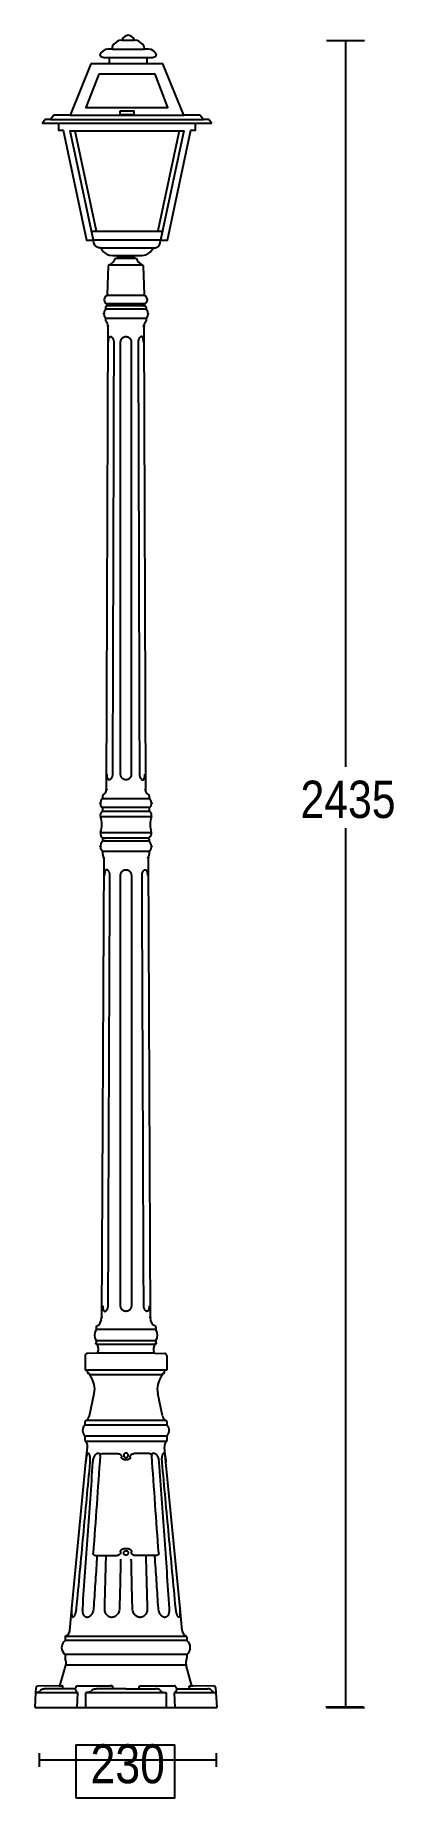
# Model space of a CAD drawing. Extents: x 0 to 73, y 2 to 362.
import ezdxf

# ---------------------------------------------------------------- set-up
doc = ezdxf.new("R2010")
doc.units = 0
doc.layers.add('LIVELLO_1', color=160, linetype='Continuous')
doc.styles.add('STD', font='txt')

# ---------------------------------------------------------------- blocks, each defined once
blk = doc.blocks.new('AI9-BLK1')
at = {"layer": 'LIVELLO_1', "color": 7}
for p, q in [((-20.65, 177.09), (-14.05, 177.09)), ((-18.63, 178.9), (-16.1, 178.9)), ((23.11, 178.83), (30.84, 178.83)), ((26.98, 178.83), (26.97, 30.62)), ((-33.23, 162.72), (-2.01, 162.72)), ((-29.22, 163.61), (-6.01, 163.61)), ((-28.28, 160.39), (-23.89, 139.97)), ((-6.95, 160.39), (-11.35, 139.97)), ((-19.99, 134.43), (-17.86, 134.43)), ((-19.65, 134.72), (-19.23, 134.72)), ((-16.26, 134.73), (-19.51, 134.73)), ((-18.53, 134.64), (-19.51, 134.73)), ((-16.03, 134.74), (-19.46, 134.74)), ((-18.39, 134.55), (-19.37, 134.64)), ((-16.12, 134.64), (-19.37, 134.64)), ((-19.23, 134.72), (-16.63, 134.72)), ((-18.53, 134.64), (-18.05, 134.64)), ((-18.39, 134.55), (-17.91, 134.55)), ((-18.05, 134.64), (-17.89, 134.64)), ((-17.91, 134.55), (-17.75, 134.55)), ((-17.91, 134.55), (-17.91, 134.55)), ((-17.89, 134.64), (-17.72, 134.64)), ((-17.86, 134.43), (-15.73, 134.43)), ((-17.75, 134.55), (-17.58, 134.55)), ((-17.74, 134.55), (-17.75, 134.55)), ((-17.72, 134.64), (-17.24, 134.64)), ((-17.24, 134.64), (-16.26, 134.73)), ((-16.63, 134.72), (-16.21, 134.72)), ((-21.59, 126.95), (-21.41, 132.86)), ((-17.86, 133.01), (-21.34, 133.01)), ((-14.38, 133.01), (-17.86, 133.01)), ((-14.31, 132.86), (-14.13, 126.95)), ((-17.86, 126.8), (-21.59, 126.8)), ((-14.12, 126.8), (-17.86, 126.8)), ((-21.97, 124.43), (-21.97, 124.01)), ((-13.67, 124.01), (-21.97, 124.01)), ((-21.37, 124.67), (-21.76, 124.64)), ((-17.86, 125.08), (-21.65, 125.08)), ((-21.65, 124.64), (-21.65, 124.93)), ((-14.27, 124.67), (-21.37, 124.67)), ((-14.52, 124.67), (-21.05, 124.67)), ((-14.07, 125.08), (-17.86, 125.08)), ((-14.27, 124.67), (-13.89, 124.64)), ((-14.07, 124.93), (-14.07, 124.64)), ((-13.67, 124.43), (-13.67, 124.01)), ((-21.97, 122.14), (-21.97, 121.62)), ((-13.67, 122.14), (-21.97, 122.14)), ((-21.79, 25.95), (-21.48, 120.58)), ((-14.17, 120.58), (-13.85, 25.95)), ((-13.67, 122.14), (-13.67, 121.62)), ((-13, 24.11), (-22.65, 24.11)), ((-13, 22.32), (-22.65, 22.32)), ((-22.58, 24.73), (-22.58, 24.27)), ((-22.58, 22.16), (-22.58, 21.67)), ((-13.07, 24.73), (-13.07, 24.27)), ((-13.07, 22.16), (-13.07, 21.67)), ((-23.02, 20.52), (-12.62, 20.52)), ((-12.97, 21.5), (-22.67, 21.5)), ((26.98, 18.09), (26.97, -161.3)), ((-22.99, 17.2), (-12.65, 17.2)), ((-22.58, 15.86), (-22.58, 15.47)), ((-13.07, 15.47), (-22.58, 15.47)), ((-22.36, 16.07), (-22.08, 16.1)), ((-13.4, 16.1), (-22.24, 16.1)), ((-13.56, 16.1), (-22.08, 16.1)), ((-13.28, 16.07), (-13.56, 16.1)), ((-13.07, 15.86), (-13.07, 15.47)), ((-22.36, 12.08), (-22.79, -81.79)), ((-22.58, 13.36), (-22.58, 12.81)), ((-13.07, 13.36), (-22.58, 13.36)), ((-13.28, 12.08), (-12.86, -81.79)), ((-13.07, 13.36), (-13.07, 12.81)), ((-23.92, -83.7), (-23.92, -84.21)), ((-11.72, -84.21), (-23.92, -84.21)), ((-11.72, -83.7), (-11.72, -84.21)), ((-26.16, -89.49), (-26.16, -92.47)), ((-23.73, -88.99), (-25.73, -89.06)), ((-23.92, -86.48), (-23.92, -87.03)), ((-11.72, -86.48), (-23.92, -86.48)), ((-23.86, -87.18), (-11.78, -87.18)), ((-22.81, -88.99), (-23.73, -88.99)), ((-11.91, -88.99), (-9.91, -89.06)), ((-11.72, -86.48), (-11.72, -87.03)), ((-9.49, -89.49), (-9.49, -92.47)), ((-26.16, -92.47), (-26.09, -92.47)), ((-17.82, -92.47), (-26.09, -92.47)), ((-25.65, -92.89), (-25.65, -92.47)), ((-9.99, -92.47), (-25.65, -92.47)), ((-10.45, -93.42), (-25.2, -93.42)), ((-9.62, -92.47), (-17.82, -92.47)), ((-9.99, -92.89), (-9.99, -92.47)), ((-9.49, -92.47), (-9.62, -92.47)), ((-25.27, -101.78), (-24.3, -97.22)), ((-10.37, -101.78), (-11.35, -97.22)), ((-26.19, -103.01), (-26.19, -103.71)), ((-9.45, -103.71), (-26.19, -103.71)), ((-9.61, -102.76), (-26.04, -102.76)), ((-9.45, -103.01), (-9.45, -103.71)), ((-26.19, -105.9), (-26.19, -106.81)), ((-26.19, -105.9), (-9.45, -105.9)), ((-9.53, -107.01), (-26.11, -107.01)), ((-9.45, -105.9), (-9.45, -106.81)), ((-28.86, -141.08), (-25.99, -111.27)), ((-25.99, -111.27), (-25.69, -108.16)), ((-18.27, -110.7), (-17.62, -110.7)), ((-17.62, -110.7), (-17.37, -110.7)), ((-15.27, -109.51), (-16.24, -109.51)), ((-14.98, -109.51), (-15.27, -109.51)), ((-13.95, -109.51), (-14.98, -109.51)), ((-12.97, -109.51), (-13.95, -109.51)), ((-9.66, -111.27), (-9.95, -108.16)), ((-6.78, -141.08), (-9.66, -111.27)), ((-17.29, -128.94), (-18.35, -128.94)), ((-13.78, -130.28), (-16.02, -130.28)), ((-11.93, -130.28), (-13.78, -130.28)), ((-11.54, -130.28), (-11.93, -130.28)), ((-29.29, -145.6), (-28.86, -141.08)), ((-6.35, -145.6), (-6.78, -141.08)), ((-30.24, -146.99), (-30.24, -147.66)), ((-30.08, -146.74), (-5.56, -146.74)), ((-5.41, -146.99), (-5.41, -147.66)), ((-5.41, -147.66), (-30.24, -147.66)), ((-5.41, -150.5), (-30.24, -150.5)), ((-30.24, -150.5), (-30.24, -151.27)), ((-5.41, -150.5), (-5.41, -151.27)), ((-31.22, -156.68), (-30.08, -152.66)), ((-5.57, -152.66), (-30.08, -152.66)), ((-4.42, -156.68), (-5.57, -152.66)), ((-36.18, -158.32), (-36.12, -157.23)), ((-31.49, -156.89), (-35.79, -156.96)), ((-31.49, -156.89), (-30.94, -156.89)), ((-27.73, -156.89), (-21.03, -156.89)), ((-20.54, -157.15), (-20.54, -157.48)), ((-15.1, -157.48), (-15.1, -157.15)), ((-14.61, -156.89), (-7.91, -156.89)), ((-4.71, -156.89), (-4.15, -156.89)), ((0.14, -156.96), (-4.15, -156.89)), ((0.48, -157.23), (0.53, -158.32)), ((-36.33, -161.28), (-36.18, -158.32)), ((-36.33, -161.28), (-17.82, -161.28)), ((-27.72, -158.32), (-36.18, -158.32)), ((-27.72, -158.32), (-27.85, -161.28)), ((-17.82, -158.32), (-26.01, -158.32)), ((-26.01, -161.28), (-26.01, -158.32)), ((-9.63, -158.32), (-17.82, -158.32)), ((-17.82, -161.28), (0.69, -161.28)), ((-9.63, -158.32), (-9.63, -161.28)), ((-7.79, -161.28), (-7.92, -158.32)), ((0.53, -158.32), (-7.92, -158.32)), ((0.53, -158.32), (0.69, -161.28)), ((22.94, -161.2), (30.67, -161.2)), ((23.11, -161.28), (30.84, -161.28)), ((-35.53, -170.64), (-35.53, -173.44)), ((0.6, -172.04), (-35.53, -172.04)), ((0.6, -170.64), (0.6, -173.44))]:
    blk.add_line(p, q, dxfattribs=at)
for points in [[(-24.96, 174.07), (-29.22, 163.61), (-32.51, 163.61), (-33.23, 162.72), (-34.34, 162.72), (-34.85, 161.96), (-0.38, 161.96), (-0.89, 162.72), (-2.01, 162.72), (-2.72, 163.61), (-6.01, 163.61), (-10.27, 174.07)], [(-21.15, 175.38), (-13.59, 175.38), (-13.59, 174.07), (-21.15, 174.07)], [(-23.34, 171.97), (-25.98, 165.15), (-9.25, 165.15), (-11.89, 171.97)], [(-18.97, 164.49), (-16.2, 164.49), (-16.2, 163.67), (-18.97, 163.67)], [(-10.39, 139.91), (-10.76, 138.1), (-24.47, 138.1), (-24.84, 139.91)], [(-28.04, -179.73), (-7.88, -179.73), (-7.88, -169), (-28.04, -169)]]:
    blk.add_lwpolyline(points, close=True, dxfattribs=at)
for points in [[(-31.58, 161.85), (-31.58, 160.51), (-30.62, 160.51), (-25.86, 138.1), (-24.47, 138.1), (-29.23, 160.39), (-6, 160.39), (-10.76, 138.1), (-9.37, 138.1), (-4.61, 160.51), (-3.65, 160.51), (-3.65, 161.85)], [(-17.58, 134.55), (-17.1, 134.55), (-16.12, 134.64)], [(-11.91, -88.99), (-12.83, -88.99), (-22.81, -88.99)], [(-22.64, -109.5), (-22.59, -109.5), (-22.53, -109.5)], [(-20.36, -109.51), (-19.89, -109.51), (-19.41, -109.51)], [(-23.9, -130.3), (-23.81, -130.3), (-23.72, -130.3)], [(-22.08, -130.29), (-22.04, -130.29), (-21.99, -130.29), (-21.93, -130.29), (-21.86, -130.29)], [(-28.23, -157.5), (-28.27, -157.5), (-28.3, -157.5)], [(-7.41, -157.5), (-7.38, -157.5), (-7.34, -157.5)]]:
    blk.add_lwpolyline(points, dxfattribs=at)
for centre, radius in [((-22.57, 24.27), 0.066), ((-13.07, 24.27), 0.0663), ((-23.05, 14.41), 0.066), ((-22.36, 16.07), 0.0647), ((-22.36, 12.08), 0.0647)]:
    blk.add_circle(centre, radius, dxfattribs=at)
for centre, major_axis, ratio in [((-22.33, 123.08), (0.0655, 0), 0.978979), ((-21.76, 124.64), (0.0668, 0), 0.987198), ((-13.31, 123.08), (0.0668, 0), 0.958849), ((-21.97, 122.14), (-0.0009, -0.0677), 0.960466), ((-21.48, 120.54), (0.0664, 0), 0.967596), ((-14.17, 120.54), (0.0651, 0), 0.98757), ((-13.67, 122.14), (-0.0004, -0.0677), 0.968174), ((-21.79, 25.95), (0.0668, 0), 0.933079), ((-13.85, 25.95), (0.0664, 0), 0.939242), ((-23.05, 23.21), (0.0668, 0), 0.962117), ((-12.59, 23.21), (0.0655, 0), 0.982175), ((-22.24, 16.1), (0.066, 0), 0.94814), ((-12.59, 14.41), (0.0655, 0), 0.982175), ((-22.57, 13.36), (-0.0017, -0.0677), 0.974239), ((-13.28, 12.08), (0.0651, 0), 0.986861), ((-13.07, 13.36), (0.0014, -0.0677), 0.979441), ((-22.79, -81.79), (0.066, 0), 0.971279), ((-12.86, -81.74), (-0.0013, -0.0692), 0.933917), ((-25.73, -89.06), (-0.0009, -0.0692), 0.965099), ((-23.92, -87.03), (0.0013, -0.0658), 0.982795), ((-11.72, -87.03), (0.0009, -0.0658), 0.989444)]:
    blk.add_ellipse(centre, major_axis=major_axis, ratio=ratio, dxfattribs=at)
for points, knots in [([(-17.36, 175.38), (-17.36, 175.38), (-22.33, 175.38), (-22.33, 175.38), (-22.33, 175.38), (-23.13, 175.45), (-23.13, 175.92), (-23.13, 176.39), (-22.16, 177.09), (-21.53, 177.09), (-21.53, 177.09), (-20.65, 177.09), (-20.65, 177.09), (-20.65, 177.09), (-20.77, 177.66), (-20.27, 178.06), (-19.76, 178.46), (-19.55, 178.9), (-18.63, 178.9), (-18.63, 178.9), (-18.36, 179.9), (-17.36, 179.9), (-16.36, 179.9), (-16.1, 178.9), (-16.1, 178.9), (-15.17, 178.9), (-14.96, 178.46), (-14.46, 178.06), (-13.95, 177.66), (-14.08, 177.09), (-14.08, 177.09), (-14.08, 177.09), (-13.2, 177.09), (-13.2, 177.09), (-12.57, 177.09), (-11.6, 176.39), (-11.6, 175.92), (-11.6, 175.45), (-12.4, 175.38), (-12.4, 175.38), (-12.4, 175.38), (-17.36, 175.38), (-17.36, 175.38)], [0, 0, 0, 0, 1, 1, 1, 2, 2, 2, 3, 3, 3, 4, 4, 4, 5, 5, 5, 6, 6, 6, 7, 7, 7, 8, 8, 8, 9, 9, 9, 10, 10, 10, 11, 11, 11, 12, 12, 12, 13, 13, 13, 14, 14, 14, 14]), ([(-14.68, 134.96), (-12.95, 134.96), (-12.29, 136.49), (-12.29, 136.49), (-12.29, 136.49), (-22.94, 136.49), (-22.94, 136.49), (-22.94, 136.49), (-22.28, 134.96), (-20.55, 134.96), (-20.55, 134.96), (-14.57, 134.97), (-14.57, 134.97)], [0, 0, 0, 0, 1, 1, 1, 2, 2, 2, 3, 3, 3, 4, 4, 4, 4]), ([(-18.05, 134.64), (-18.05, 134.64), (-18.05, 134.64), (-18.05, 134.64), (-18.05, 134.64), (-18.05, 134.64), (-18.05, 134.64), (-18.05, 134.64), (-18.05, 134.64), (-18.05, 134.64)], [0, 0, 0, 0, 1, 1, 1, 2, 2, 2, 3, 3, 3, 3]), ([(-17.89, 134.64), (-17.89, 134.64), (-17.89, 134.64), (-17.89, 134.64), (-17.89, 134.64), (-17.89, 134.64), (-17.89, 134.64), (-17.89, 134.64), (-17.89, 134.64), (-17.89, 134.64)], [0, 0, 0, 0, 1, 1, 1, 2, 2, 2, 3, 3, 3, 3]), ([(-21.72, 126.76), (-22.18, 126.57), (-22.4, 126.05), (-22.21, 125.59), (-22.13, 125.39), (-21.97, 125.22), (-21.77, 125.12)], [0, 0, 0, 0, 1, 1, 1, 2, 2, 2, 2]), ([(-13.95, 125.12), (-13.5, 125.34), (-13.31, 125.87), (-13.53, 126.32), (-13.62, 126.52), (-13.79, 126.67), (-14, 126.76)], [0, 0, 0, 0, 1, 1, 1, 2, 2, 2, 2]), ([(-21.4, 117.26), (-21.4, 117.3), (-21.4, 117.34), (-21.39, 117.38), (-21.39, 117.43), (-21.39, 117.46), (-21.39, 117.5), (-21.39, 117.53), (-21.39, 117.56), (-21.39, 117.59), (-21.38, 117.62), (-21.38, 117.65), (-21.38, 117.68), (-21.38, 117.7), (-21.37, 117.72), (-21.37, 117.74), (-21.37, 117.76), (-21.37, 117.78), (-21.37, 117.8), (-21.36, 117.82), (-21.36, 117.84), (-21.36, 117.86), (-21.35, 117.88), (-21.35, 117.9), (-21.35, 117.92), (-21.34, 117.94), (-21.34, 117.95), (-21.34, 117.98), (-21.33, 117.99), (-21.33, 118.01), (-21.32, 118.03), (-21.32, 118.05), (-21.31, 118.06), (-21.31, 118.07), (-21.3, 118.09), (-21.3, 118.11), (-21.29, 118.13), (-21.29, 118.14), (-21.28, 118.15), (-21.28, 118.17), (-21.27, 118.18), (-21.27, 118.19), (-21.26, 118.21), (-21.25, 118.22), (-21.25, 118.23), (-21.24, 118.24), (-21.24, 118.25), (-21.23, 118.26), (-21.22, 118.28), (-21.22, 118.28), (-21.21, 118.29), (-21.2, 118.3), (-21.2, 118.31), (-21.19, 118.32), (-21.18, 118.33), (-21.18, 118.33), (-21.17, 118.34), (-21.16, 118.35), (-21.15, 118.35), (-21.15, 118.36), (-21.14, 118.37), (-21.13, 118.37), (-21.13, 118.38), (-21.12, 118.38), (-21.11, 118.39), (-21.1, 118.39), (-21.09, 118.39), (-21.08, 118.4), (-21.08, 118.4), (-21.07, 118.41), (-21.06, 118.41), (-21.05, 118.41), (-21.04, 118.41), (-21.04, 118.42), (-21.03, 118.42), (-21.02, 118.42), (-21.02, 118.42), (-20.99, 118.42), (-20.99, 118.42), (-20.99, 118.42), (-20.96, 118.42), (-20.96, 118.42), (-20.95, 118.42), (-20.95, 118.41), (-20.94, 118.41), (-20.93, 118.41), (-20.92, 118.41), (-20.91, 118.4), (-20.9, 118.4), (-20.89, 118.4), (-20.88, 118.39), (-20.87, 118.39), (-20.86, 118.38), (-20.85, 118.38), (-20.84, 118.38), (-20.83, 118.37), (-20.82, 118.36), (-20.81, 118.36), (-20.8, 118.35), (-20.79, 118.35), (-20.78, 118.34), (-20.77, 118.33), (-20.76, 118.33), (-20.75, 118.32), (-20.74, 118.31), (-20.73, 118.3), (-20.72, 118.29), (-20.71, 118.28), (-20.7, 118.28), (-20.69, 118.26), (-20.68, 118.25), (-20.67, 118.24), (-20.65, 118.23), (-20.64, 118.22), (-20.63, 118.21), (-20.62, 118.2), (-20.61, 118.18), (-20.6, 118.17), (-20.59, 118.15), (-20.58, 118.14), (-20.57, 118.13), (-20.56, 118.11), (-20.55, 118.09), (-20.54, 118.08), (-20.53, 118.06), (-20.51, 118.05), (-20.5, 118.03), (-20.49, 118.01), (-20.49, 118), (-20.48, 117.98), (-20.47, 117.96), (-20.46, 117.94), (-20.45, 117.92), (-20.44, 117.9), (-20.43, 117.88), (-20.42, 117.86), (-20.41, 117.84), (-20.41, 117.82), (-20.4, 117.8), (-20.39, 117.78), (-20.39, 117.76), (-20.38, 117.74), (-20.37, 117.72), (-20.37, 117.7), (-20.36, 117.68), (-20.35, 117.65), (-20.35, 117.62), (-20.34, 117.6), (-20.34, 117.56), (-20.33, 117.53), (-20.33, 117.51), (-20.32, 117.46), (-20.31, 117.43), (-20.31, 117.38), (-20.31, 117.34), (-20.31, 117.3), (-20.31, 117.26)], [0, 0, 0, 0, 1, 1, 1, 2, 2, 2, 3, 3, 3, 4, 4, 4, 5, 5, 5, 6, 6, 6, 7, 7, 7, 8, 8, 8, 9, 9, 9, 10, 10, 10, 11, 11, 11, 12, 12, 12, 13, 13, 13, 14, 14, 14, 15, 15, 15, 16, 16, 16, 17, 17, 17, 18, 18, 18, 19, 19, 19, 20, 20, 20, 21, 21, 21, 22, 22, 22, 23, 23, 23, 24, 24, 24, 25, 25, 25, 26, 26, 26, 27, 27, 27, 28, 28, 28, 29, 29, 29, 30, 30, 30, 31, 31, 31, 32, 32, 32, 33, 33, 33, 34, 34, 34, 35, 35, 35, 36, 36, 36, 37, 37, 37, 38, 38, 38, 39, 39, 39, 40, 40, 40, 41, 41, 41, 42, 42, 42, 43, 43, 43, 44, 44, 44, 45, 45, 45, 46, 46, 46, 47, 47, 47, 48, 48, 48, 49, 49, 49, 50, 50, 50, 51, 51, 51, 52, 52, 52, 52]), ([(-20.31, 117.26), (-20.35, 102.57), (-20.39, 87.88), (-20.44, 73.19), (-20.48, 58.5), (-20.53, 43.82), (-20.57, 29.13)], [0, 0, 0, 0, 1, 1, 1, 2, 2, 2, 2]), ([(-18.91, 117.26), (-18.91, 117.3), (-18.91, 117.34), (-18.91, 117.38), (-18.9, 117.41), (-18.9, 117.45), (-18.89, 117.49), (-18.88, 117.52), (-18.88, 117.55), (-18.87, 117.58), (-18.86, 117.6), (-18.85, 117.63), (-18.85, 117.65), (-18.84, 117.67), (-18.83, 117.69), (-18.83, 117.71), (-18.82, 117.73), (-18.81, 117.75), (-18.8, 117.77), (-18.79, 117.79), (-18.78, 117.81), (-18.77, 117.83), (-18.76, 117.84), (-18.75, 117.86), (-18.74, 117.88), (-18.73, 117.9), (-18.72, 117.92), (-18.71, 117.93), (-18.7, 117.95), (-18.68, 117.97), (-18.67, 117.99), (-18.66, 118), (-18.64, 118.02), (-18.63, 118.04), (-18.62, 118.05), (-18.61, 118.07), (-18.59, 118.08), (-18.57, 118.1), (-18.56, 118.11), (-18.54, 118.13), (-18.53, 118.14), (-18.51, 118.15), (-18.5, 118.17), (-18.48, 118.18), (-18.47, 118.19), (-18.45, 118.2), (-18.44, 118.22), (-18.42, 118.23), (-18.41, 118.24), (-18.39, 118.25), (-18.37, 118.26), (-18.36, 118.27), (-18.34, 118.28), (-18.33, 118.29), (-18.31, 118.3), (-18.29, 118.3), (-18.28, 118.31), (-18.26, 118.32), (-18.24, 118.32), (-18.23, 118.33), (-18.21, 118.34), (-18.2, 118.35), (-18.18, 118.35), (-18.17, 118.36), (-18.15, 118.36), (-18.14, 118.37), (-18.12, 118.37), (-18.1, 118.38), (-18.08, 118.38), (-18.06, 118.39), (-18.04, 118.39), (-18.02, 118.4), (-17.99, 118.4), (-17.97, 118.41), (-17.94, 118.41), (-17.91, 118.41), (-17.88, 118.42), (-17.85, 118.42), (-17.82, 118.42)], [0, 0, 0, 0, 1, 1, 1, 2, 2, 2, 3, 3, 3, 4, 4, 4, 5, 5, 5, 6, 6, 6, 7, 7, 7, 8, 8, 8, 9, 9, 9, 10, 10, 10, 11, 11, 11, 12, 12, 12, 13, 13, 13, 14, 14, 14, 15, 15, 15, 16, 16, 16, 17, 17, 17, 18, 18, 18, 19, 19, 19, 20, 20, 20, 21, 21, 21, 22, 22, 22, 23, 23, 23, 24, 24, 24, 25, 25, 25, 26, 26, 26, 26]), ([(-18.91, 29.13), (-18.91, 43.82), (-18.91, 58.5), (-18.91, 73.19), (-18.91, 87.88), (-18.91, 102.57), (-18.91, 117.26)], [0, 0, 0, 0, 1, 1, 1, 2, 2, 2, 2]), ([(-17.82, 118.42), (-17.79, 118.42), (-17.76, 118.42), (-17.73, 118.41), (-17.7, 118.41), (-17.68, 118.41), (-17.65, 118.4), (-17.63, 118.4), (-17.6, 118.39), (-17.58, 118.39), (-17.56, 118.38), (-17.54, 118.38), (-17.52, 118.37), (-17.5, 118.37), (-17.49, 118.36), (-17.47, 118.36), (-17.46, 118.35), (-17.44, 118.35), (-17.43, 118.34), (-17.41, 118.33), (-17.4, 118.33), (-17.38, 118.32), (-17.37, 118.31), (-17.35, 118.3), (-17.33, 118.3), (-17.32, 118.29), (-17.3, 118.28), (-17.28, 118.27), (-17.27, 118.26), (-17.25, 118.25), (-17.24, 118.24), (-17.22, 118.23), (-17.21, 118.22), (-17.19, 118.2), (-17.17, 118.19), (-17.16, 118.18), (-17.14, 118.17), (-17.13, 118.15), (-17.11, 118.14), (-17.1, 118.13), (-17.08, 118.11), (-17.07, 118.1), (-17.05, 118.08), (-17.04, 118.07), (-17.03, 118.06), (-17.01, 118.04), (-17, 118.02), (-16.99, 118), (-16.97, 117.99), (-16.96, 117.97), (-16.95, 117.95), (-16.94, 117.94), (-16.93, 117.92), (-16.91, 117.9), (-16.9, 117.88), (-16.89, 117.86), (-16.88, 117.84), (-16.87, 117.83), (-16.86, 117.81), (-16.85, 117.79), (-16.84, 117.77), (-16.83, 117.75), (-16.82, 117.73), (-16.82, 117.71), (-16.81, 117.69), (-16.8, 117.68), (-16.8, 117.65), (-16.79, 117.63), (-16.78, 117.6), (-16.77, 117.58), (-16.77, 117.55), (-16.76, 117.52), (-16.75, 117.49), (-16.75, 117.45), (-16.74, 117.41), (-16.74, 117.38), (-16.73, 117.34), (-16.73, 117.3), (-16.73, 117.26)], [0, 0, 0, 0, 1, 1, 1, 2, 2, 2, 3, 3, 3, 4, 4, 4, 5, 5, 5, 6, 6, 6, 7, 7, 7, 8, 8, 8, 9, 9, 9, 10, 10, 10, 11, 11, 11, 12, 12, 12, 13, 13, 13, 14, 14, 14, 15, 15, 15, 16, 16, 16, 17, 17, 17, 18, 18, 18, 19, 19, 19, 20, 20, 20, 21, 21, 21, 22, 22, 22, 23, 23, 23, 24, 24, 24, 25, 25, 25, 26, 26, 26, 26]), ([(-16.73, 117.26), (-16.73, 102.57), (-16.73, 87.88), (-16.73, 73.19), (-16.73, 58.5), (-16.73, 43.82), (-16.73, 29.13)], [0, 0, 0, 0, 1, 1, 1, 2, 2, 2, 2]), ([(-14.24, 117.26), (-14.24, 117.3), (-14.24, 117.34), (-14.25, 117.38), (-14.25, 117.43), (-14.25, 117.46), (-14.25, 117.5), (-14.25, 117.53), (-14.26, 117.56), (-14.26, 117.59), (-14.26, 117.62), (-14.26, 117.65), (-14.26, 117.68), (-14.27, 117.7), (-14.27, 117.72), (-14.27, 117.74), (-14.27, 117.76), (-14.28, 117.78), (-14.28, 117.8), (-14.28, 117.82), (-14.28, 117.84), (-14.29, 117.86), (-14.29, 117.88), (-14.29, 117.9), (-14.3, 117.92), (-14.3, 117.94), (-14.3, 117.95), (-14.31, 117.98), (-14.31, 117.99), (-14.32, 118.01), (-14.32, 118.03), (-14.32, 118.05), (-14.33, 118.06), (-14.33, 118.07), (-14.34, 118.09), (-14.34, 118.11), (-14.35, 118.13), (-14.35, 118.14), (-14.36, 118.15), (-14.36, 118.17), (-14.37, 118.18), (-14.38, 118.2), (-14.38, 118.21), (-14.39, 118.22), (-14.39, 118.23), (-14.4, 118.24), (-14.4, 118.25), (-14.41, 118.26), (-14.42, 118.28), (-14.42, 118.28), (-14.43, 118.29), (-14.44, 118.3), (-14.45, 118.31), (-14.45, 118.32), (-14.46, 118.33), (-14.47, 118.33), (-14.47, 118.34), (-14.48, 118.35), (-14.49, 118.35), (-14.5, 118.36), (-14.5, 118.37), (-14.51, 118.37), (-14.52, 118.38), (-14.53, 118.38), (-14.53, 118.39), (-14.54, 118.39), (-14.55, 118.39), (-14.56, 118.4), (-14.57, 118.4), (-14.57, 118.41), (-14.58, 118.41), (-14.59, 118.41), (-14.6, 118.41), (-14.61, 118.42), (-14.62, 118.42), (-14.63, 118.42), (-14.63, 118.42), (-14.65, 118.42), (-14.65, 118.42), (-14.65, 118.42), (-14.68, 118.42), (-14.68, 118.42), (-14.69, 118.42), (-14.7, 118.41), (-14.71, 118.41), (-14.72, 118.41), (-14.73, 118.41), (-14.74, 118.4), (-14.74, 118.4), (-14.75, 118.4), (-14.76, 118.39), (-14.77, 118.39), (-14.78, 118.38), (-14.79, 118.38), (-14.8, 118.38), (-14.81, 118.37), (-14.82, 118.36), (-14.83, 118.36), (-14.84, 118.35), (-14.85, 118.35), (-14.86, 118.34), (-14.87, 118.33), (-14.88, 118.33), (-14.89, 118.32), (-14.9, 118.31), (-14.91, 118.3), (-14.93, 118.29), (-14.93, 118.28), (-14.95, 118.28), (-14.96, 118.26), (-14.97, 118.25), (-14.98, 118.24), (-14.99, 118.23), (-15, 118.22), (-15.01, 118.21), (-15.02, 118.2), (-15.03, 118.18), (-15.04, 118.17), (-15.06, 118.15), (-15.07, 118.14), (-15.08, 118.13), (-15.09, 118.11), (-15.1, 118.09), (-15.11, 118.08), (-15.12, 118.06), (-15.13, 118.05), (-15.14, 118.03), (-15.15, 118.01), (-15.16, 117.99), (-15.17, 117.98), (-15.18, 117.95), (-15.18, 117.94), (-15.19, 117.92), (-15.2, 117.9), (-15.21, 117.88), (-15.22, 117.86), (-15.23, 117.84), (-15.24, 117.82), (-15.24, 117.8), (-15.25, 117.78), (-15.26, 117.76), (-15.26, 117.74), (-15.27, 117.72), (-15.27, 117.7), (-15.28, 117.68), (-15.29, 117.65), (-15.29, 117.62), (-15.3, 117.59), (-15.3, 117.56), (-15.31, 117.53), (-15.32, 117.5), (-15.32, 117.46), (-15.33, 117.43), (-15.33, 117.38), (-15.33, 117.34), (-15.33, 117.3), (-15.33, 117.26)], [0, 0, 0, 0, 1, 1, 1, 2, 2, 2, 3, 3, 3, 4, 4, 4, 5, 5, 5, 6, 6, 6, 7, 7, 7, 8, 8, 8, 9, 9, 9, 10, 10, 10, 11, 11, 11, 12, 12, 12, 13, 13, 13, 14, 14, 14, 15, 15, 15, 16, 16, 16, 17, 17, 17, 18, 18, 18, 19, 19, 19, 20, 20, 20, 21, 21, 21, 22, 22, 22, 23, 23, 23, 24, 24, 24, 25, 25, 25, 26, 26, 26, 27, 27, 27, 28, 28, 28, 29, 29, 29, 30, 30, 30, 31, 31, 31, 32, 32, 32, 33, 33, 33, 34, 34, 34, 35, 35, 35, 36, 36, 36, 37, 37, 37, 38, 38, 38, 39, 39, 39, 40, 40, 40, 41, 41, 41, 42, 42, 42, 43, 43, 43, 44, 44, 44, 45, 45, 45, 46, 46, 46, 47, 47, 47, 48, 48, 48, 49, 49, 49, 50, 50, 50, 51, 51, 51, 52, 52, 52, 52]), ([(-15.33, 117.26), (-15.29, 102.57), (-15.25, 87.88), (-15.2, 73.19), (-15.16, 58.5), (-15.12, 43.82), (-15.07, 29.13)], [0, 0, 0, 0, 1, 1, 1, 2, 2, 2, 2]), ([(-20.57, 29.13), (-20.57, 29.09), (-20.57, 29.04), (-20.57, 29), (-20.58, 28.96), (-20.58, 28.92), (-20.59, 28.88), (-20.6, 28.85), (-20.6, 28.82), (-20.61, 28.79), (-20.61, 28.76), (-20.62, 28.73), (-20.63, 28.7), (-20.63, 28.68), (-20.64, 28.66), (-20.64, 28.64), (-20.65, 28.62), (-20.65, 28.6), (-20.67, 28.58), (-20.67, 28.56), (-20.68, 28.54), (-20.69, 28.53), (-20.7, 28.51), (-20.7, 28.49), (-20.71, 28.47), (-20.72, 28.45), (-20.73, 28.43), (-20.74, 28.41), (-20.75, 28.39), (-20.76, 28.37), (-20.77, 28.36), (-20.77, 28.34), (-20.79, 28.32), (-20.8, 28.31), (-20.81, 28.29), (-20.82, 28.28), (-20.83, 28.26), (-20.84, 28.25), (-20.85, 28.24), (-20.86, 28.23), (-20.87, 28.21), (-20.88, 28.19), (-20.89, 28.18), (-20.9, 28.17), (-20.91, 28.16), (-20.92, 28.15), (-20.93, 28.14), (-20.94, 28.13), (-20.95, 28.12), (-20.96, 28.11), (-20.97, 28.1), (-20.98, 28.09), (-21, 28.08), (-21, 28.07), (-21.02, 28.07), (-21.03, 28.06), (-21.04, 28.05), (-21.04, 28.04), (-21.06, 28.04), (-21.06, 28.03), (-21.08, 28.03), (-21.08, 28.02), (-21.1, 28.01), (-21.1, 28.01), (-21.11, 28), (-21.13, 28), (-21.13, 27.99), (-21.14, 27.99), (-21.15, 27.99), (-21.16, 27.99), (-21.17, 27.98), (-21.18, 27.98), (-21.19, 27.98), (-21.2, 27.97), (-21.21, 27.97), (-21.22, 27.97), (-21.23, 27.97), (-21.24, 27.97), (-21.25, 27.97), (-21.25, 27.97), (-21.27, 27.97), (-21.27, 27.97), (-21.28, 27.97), (-21.29, 27.97), (-21.3, 27.97), (-21.31, 27.98), (-21.32, 27.98), (-21.33, 27.98), (-21.33, 27.98), (-21.34, 27.99), (-21.35, 27.99), (-21.36, 27.99), (-21.37, 28), (-21.37, 28), (-21.38, 28.01), (-21.39, 28.01), (-21.4, 28.02), (-21.41, 28.02), (-21.41, 28.03), (-21.42, 28.03), (-21.43, 28.04), (-21.43, 28.05), (-21.44, 28.06), (-21.45, 28.06), (-21.46, 28.07), (-21.46, 28.08), (-21.47, 28.09), (-21.48, 28.1), (-21.48, 28.11), (-21.49, 28.12), (-21.5, 28.13), (-21.5, 28.14), (-21.51, 28.15), (-21.52, 28.16), (-21.52, 28.18), (-21.53, 28.19), (-21.53, 28.2), (-21.54, 28.22), (-21.55, 28.23), (-21.55, 28.24), (-21.55, 28.25), (-21.56, 28.27), (-21.57, 28.29), (-21.57, 28.31), (-21.58, 28.32), (-21.58, 28.34), (-21.59, 28.35), (-21.59, 28.37), (-21.59, 28.39), (-21.6, 28.41), (-21.6, 28.43), (-21.61, 28.45), (-21.61, 28.46), (-21.61, 28.48), (-21.62, 28.5), (-21.62, 28.52), (-21.62, 28.54), (-21.63, 28.56), (-21.63, 28.58), (-21.63, 28.6), (-21.64, 28.62), (-21.64, 28.64), (-21.64, 28.66), (-21.64, 28.68), (-21.64, 28.7), (-21.65, 28.73), (-21.65, 28.76), (-21.65, 28.79), (-21.65, 28.82), (-21.65, 28.85), (-21.66, 28.88), (-21.66, 28.92), (-21.66, 28.96), (-21.66, 29), (-21.66, 29.04), (-21.66, 29.09), (-21.66, 29.13)], [0, 0, 0, 0, 1, 1, 1, 2, 2, 2, 3, 3, 3, 4, 4, 4, 5, 5, 5, 6, 6, 6, 7, 7, 7, 8, 8, 8, 9, 9, 9, 10, 10, 10, 11, 11, 11, 12, 12, 12, 13, 13, 13, 14, 14, 14, 15, 15, 15, 16, 16, 16, 17, 17, 17, 18, 18, 18, 19, 19, 19, 20, 20, 20, 21, 21, 21, 22, 22, 22, 23, 23, 23, 24, 24, 24, 25, 25, 25, 26, 26, 26, 27, 27, 27, 28, 28, 28, 29, 29, 29, 30, 30, 30, 31, 31, 31, 32, 32, 32, 33, 33, 33, 34, 34, 34, 35, 35, 35, 36, 36, 36, 37, 37, 37, 38, 38, 38, 39, 39, 39, 40, 40, 40, 41, 41, 41, 42, 42, 42, 43, 43, 43, 44, 44, 44, 45, 45, 45, 46, 46, 46, 47, 47, 47, 48, 48, 48, 49, 49, 49, 50, 50, 50, 51, 51, 51, 52, 52, 52, 52]), ([(-17.82, 27.97), (-17.85, 27.97), (-17.89, 27.97), (-17.92, 27.97), (-17.95, 27.98), (-17.98, 27.98), (-18.01, 27.99), (-18.03, 27.99), (-18.05, 28), (-18.08, 28), (-18.1, 28.01), (-18.12, 28.01), (-18.14, 28.02), (-18.16, 28.03), (-18.18, 28.03), (-18.19, 28.04), (-18.21, 28.04), (-18.23, 28.05), (-18.24, 28.06), (-18.26, 28.07), (-18.28, 28.08), (-18.29, 28.08), (-18.31, 28.09), (-18.33, 28.1), (-18.35, 28.11), (-18.36, 28.12), (-18.38, 28.14), (-18.4, 28.14), (-18.41, 28.15), (-18.43, 28.16), (-18.45, 28.18), (-18.47, 28.19), (-18.48, 28.21), (-18.5, 28.22), (-18.51, 28.23), (-18.53, 28.24), (-18.55, 28.26), (-18.56, 28.28), (-18.58, 28.29), (-18.6, 28.31), (-18.61, 28.32), (-18.63, 28.34), (-18.64, 28.36), (-18.66, 28.37), (-18.67, 28.39), (-18.68, 28.41), (-18.7, 28.43), (-18.71, 28.45), (-18.72, 28.47), (-18.73, 28.49), (-18.75, 28.51), (-18.76, 28.53), (-18.77, 28.55), (-18.78, 28.57), (-18.79, 28.59), (-18.8, 28.61), (-18.81, 28.62), (-18.82, 28.65), (-18.83, 28.66), (-18.83, 28.68), (-18.84, 28.7), (-18.85, 28.73), (-18.86, 28.76), (-18.87, 28.79), (-18.87, 28.82), (-18.88, 28.85), (-18.89, 28.88), (-18.9, 28.92), (-18.9, 28.96), (-18.91, 29), (-18.91, 29.04), (-18.91, 29.09), (-18.91, 29.13)], [0, 0, 0, 0, 1, 1, 1, 2, 2, 2, 3, 3, 3, 4, 4, 4, 5, 5, 5, 6, 6, 6, 7, 7, 7, 8, 8, 8, 9, 9, 9, 10, 10, 10, 11, 11, 11, 12, 12, 12, 13, 13, 13, 14, 14, 14, 15, 15, 15, 16, 16, 16, 17, 17, 17, 18, 18, 18, 19, 19, 19, 20, 20, 20, 21, 21, 21, 22, 22, 22, 23, 23, 23, 24, 24, 24, 24]), ([(-16.73, 29.13), (-16.73, 29.09), (-16.73, 29.04), (-16.73, 29), (-16.74, 28.96), (-16.74, 28.92), (-16.75, 28.88), (-16.76, 28.85), (-16.77, 28.82), (-16.78, 28.79), (-16.79, 28.76), (-16.79, 28.73), (-16.8, 28.7), (-16.81, 28.68), (-16.82, 28.66), (-16.83, 28.64), (-16.83, 28.62), (-16.84, 28.6), (-16.85, 28.58), (-16.86, 28.56), (-16.87, 28.54), (-16.88, 28.53), (-16.9, 28.51), (-16.91, 28.49), (-16.92, 28.47), (-16.93, 28.45), (-16.94, 28.43), (-16.96, 28.41), (-16.97, 28.39), (-16.99, 28.37), (-17, 28.36), (-17.02, 28.34), (-17.03, 28.32), (-17.05, 28.31), (-17.06, 28.29), (-17.08, 28.27), (-17.09, 28.26), (-17.11, 28.24), (-17.13, 28.23), (-17.14, 28.22), (-17.16, 28.2), (-17.18, 28.19), (-17.2, 28.18), (-17.21, 28.16), (-17.23, 28.15), (-17.24, 28.14), (-17.26, 28.14), (-17.28, 28.12), (-17.3, 28.11), (-17.31, 28.1), (-17.33, 28.09), (-17.35, 28.08), (-17.37, 28.08), (-17.38, 28.07), (-17.4, 28.06), (-17.42, 28.05), (-17.43, 28.04), (-17.45, 28.04), (-17.47, 28.03), (-17.48, 28.03), (-17.5, 28.02), (-17.52, 28.01), (-17.54, 28.01), (-17.56, 28), (-17.59, 28), (-17.61, 27.99), (-17.63, 27.99), (-17.66, 27.98), (-17.69, 27.98), (-17.72, 27.97), (-17.76, 27.97), (-17.79, 27.97), (-17.82, 27.97)], [0, 0, 0, 0, 1, 1, 1, 2, 2, 2, 3, 3, 3, 4, 4, 4, 5, 5, 5, 6, 6, 6, 7, 7, 7, 8, 8, 8, 9, 9, 9, 10, 10, 10, 11, 11, 11, 12, 12, 12, 13, 13, 13, 14, 14, 14, 15, 15, 15, 16, 16, 16, 17, 17, 17, 18, 18, 18, 19, 19, 19, 20, 20, 20, 21, 21, 21, 22, 22, 22, 23, 23, 23, 24, 24, 24, 24]), ([(-15.07, 29.13), (-15.07, 29.09), (-15.07, 29.04), (-15.07, 29), (-15.06, 28.96), (-15.06, 28.92), (-15.06, 28.88), (-15.05, 28.85), (-15.04, 28.82), (-15.04, 28.79), (-15.03, 28.76), (-15.02, 28.73), (-15.01, 28.7), (-15.01, 28.68), (-15.01, 28.66), (-15, 28.64), (-14.99, 28.62), (-14.99, 28.6), (-14.98, 28.58), (-14.97, 28.56), (-14.96, 28.54), (-14.96, 28.53), (-14.95, 28.51), (-14.94, 28.49), (-14.93, 28.47), (-14.92, 28.45), (-14.91, 28.43), (-14.9, 28.41), (-14.89, 28.39), (-14.88, 28.38), (-14.88, 28.36), (-14.87, 28.34), (-14.86, 28.33), (-14.85, 28.31), (-14.84, 28.3), (-14.82, 28.28), (-14.82, 28.26), (-14.8, 28.25), (-14.8, 28.24), (-14.79, 28.23), (-14.78, 28.21), (-14.76, 28.2), (-14.75, 28.19), (-14.74, 28.18), (-14.73, 28.16), (-14.72, 28.15), (-14.71, 28.14), (-14.7, 28.13), (-14.69, 28.12), (-14.68, 28.11), (-14.67, 28.1), (-14.66, 28.09), (-14.65, 28.08), (-14.64, 28.08), (-14.63, 28.07), (-14.62, 28.06), (-14.61, 28.05), (-14.6, 28.04), (-14.59, 28.04), (-14.58, 28.03), (-14.57, 28.03), (-14.56, 28.02), (-14.55, 28.01), (-14.54, 28.01), (-14.53, 28), (-14.52, 28), (-14.51, 27.99), (-14.5, 27.99), (-14.49, 27.99), (-14.48, 27.99), (-14.47, 27.98), (-14.46, 27.98), (-14.45, 27.98), (-14.44, 27.97), (-14.43, 27.97), (-14.42, 27.97), (-14.41, 27.97), (-14.4, 27.97), (-14.4, 27.97), (-14.4, 27.97), (-14.37, 27.97), (-14.37, 27.97), (-14.36, 27.97), (-14.35, 27.97), (-14.34, 27.97), (-14.34, 27.98), (-14.32, 27.98), (-14.32, 27.98), (-14.31, 27.98), (-14.3, 27.99), (-14.29, 27.99), (-14.28, 27.99), (-14.28, 28), (-14.27, 28), (-14.26, 28.01), (-14.25, 28.01), (-14.24, 28.02), (-14.24, 28.02), (-14.23, 28.03), (-14.22, 28.03), (-14.21, 28.04), (-14.21, 28.05), (-14.2, 28.06), (-14.19, 28.06), (-14.18, 28.07), (-14.18, 28.08), (-14.17, 28.09), (-14.16, 28.1), (-14.16, 28.11), (-14.15, 28.12), (-14.14, 28.13), (-14.14, 28.14), (-14.13, 28.15), (-14.13, 28.16), (-14.12, 28.18), (-14.11, 28.19), (-14.11, 28.2), (-14.1, 28.22), (-14.09, 28.23), (-14.09, 28.24), (-14.09, 28.25), (-14.08, 28.27), (-14.07, 28.29), (-14.07, 28.31), (-14.06, 28.32), (-14.06, 28.34), (-14.05, 28.35), (-14.05, 28.37), (-14.05, 28.39), (-14.04, 28.41), (-14.04, 28.43), (-14.03, 28.45), (-14.03, 28.46), (-14.03, 28.48), (-14.02, 28.5), (-14.02, 28.52), (-14.02, 28.54), (-14.01, 28.56), (-14.01, 28.58), (-14.01, 28.6), (-14.01, 28.62), (-14, 28.64), (-14, 28.66), (-14, 28.68), (-14, 28.7), (-13.99, 28.73), (-13.99, 28.76), (-13.99, 28.79), (-13.99, 28.82), (-13.99, 28.85), (-13.99, 28.88), (-13.98, 28.92), (-13.98, 28.96), (-13.98, 29), (-13.98, 29.04), (-13.98, 29.09), (-13.98, 29.13)], [0, 0, 0, 0, 1, 1, 1, 2, 2, 2, 3, 3, 3, 4, 4, 4, 5, 5, 5, 6, 6, 6, 7, 7, 7, 8, 8, 8, 9, 9, 9, 10, 10, 10, 11, 11, 11, 12, 12, 12, 13, 13, 13, 14, 14, 14, 15, 15, 15, 16, 16, 16, 17, 17, 17, 18, 18, 18, 19, 19, 19, 20, 20, 20, 21, 21, 21, 22, 22, 22, 23, 23, 23, 24, 24, 24, 25, 25, 25, 26, 26, 26, 27, 27, 27, 28, 28, 28, 29, 29, 29, 30, 30, 30, 31, 31, 31, 32, 32, 32, 33, 33, 33, 34, 34, 34, 35, 35, 35, 36, 36, 36, 37, 37, 37, 38, 38, 38, 39, 39, 39, 40, 40, 40, 41, 41, 41, 42, 42, 42, 43, 43, 43, 44, 44, 44, 45, 45, 45, 46, 46, 46, 47, 47, 47, 48, 48, 48, 49, 49, 49, 50, 50, 50, 51, 51, 51, 52, 52, 52, 52]), ([(-22.65, 24.11), (-23.14, 23.67), (-23.19, 22.91), (-22.74, 22.41), (-22.71, 22.38), (-22.68, 22.34), (-22.65, 22.32)], [0, 0, 0, 0, 1, 1, 1, 2, 2, 2, 2]), ([(-13, 22.32), (-12.5, 22.76), (-12.46, 23.51), (-12.9, 24.01), (-12.93, 24.04), (-12.96, 24.08), (-13, 24.11)], [0, 0, 0, 0, 1, 1, 1, 2, 2, 2, 2]), ([(-22.65, 15.3), (-23.14, 14.87), (-23.19, 14.11), (-22.74, 13.62), (-22.71, 13.58), (-22.68, 13.55), (-22.65, 13.51)], [0, 0, 0, 0, 1, 1, 1, 2, 2, 2, 2]), ([(-22.99, 17.2), (-23.14, 16.75), (-22.88, 16.27), (-22.43, 16.14), (-22.37, 16.12), (-22.31, 16.1), (-22.24, 16.1)], [0, 0, 0, 0, 1, 1, 1, 2, 2, 2, 2]), ([(-13.4, 16.1), (-12.93, 16.13), (-12.58, 16.54), (-12.61, 17.01), (-12.61, 17.07), (-12.63, 17.14), (-12.65, 17.2)], [0, 0, 0, 0, 1, 1, 1, 2, 2, 2, 2]), ([(-13, 13.51), (-12.5, 13.96), (-12.46, 14.71), (-12.9, 15.21), (-12.93, 15.24), (-12.96, 15.27), (-13, 15.3)], [0, 0, 0, 0, 1, 1, 1, 2, 2, 2, 2]), ([(-21.1, 8.48), (-21.1, 8.53), (-21.1, 8.57), (-21.1, 8.61), (-21.11, 8.65), (-21.11, 8.69), (-21.12, 8.73), (-21.12, 8.76), (-21.13, 8.79), (-21.13, 8.82), (-21.14, 8.85), (-21.14, 8.88), (-21.15, 8.91), (-21.16, 8.92), (-21.16, 8.95), (-21.17, 8.97), (-21.17, 8.98), (-21.18, 9), (-21.19, 9.02), (-21.19, 9.05), (-21.2, 9.06), (-21.21, 9.08), (-21.22, 9.1), (-21.23, 9.12), (-21.23, 9.15), (-21.24, 9.16), (-21.25, 9.18), (-21.26, 9.2), (-21.27, 9.22), (-21.28, 9.24), (-21.29, 9.26), (-21.3, 9.27), (-21.3, 9.29), (-21.32, 9.3), (-21.33, 9.32), (-21.34, 9.34), (-21.35, 9.35), (-21.36, 9.36), (-21.37, 9.38), (-21.38, 9.39), (-21.39, 9.41), (-21.4, 9.42), (-21.41, 9.43), (-21.42, 9.44), (-21.43, 9.46), (-21.44, 9.47), (-21.45, 9.48), (-21.46, 9.49), (-21.47, 9.5), (-21.48, 9.51), (-21.49, 9.52), (-21.5, 9.53), (-21.51, 9.54), (-21.52, 9.54), (-21.53, 9.55), (-21.54, 9.56), (-21.55, 9.57), (-21.56, 9.57), (-21.57, 9.58), (-21.58, 9.59), (-21.59, 9.59), (-21.6, 9.6), (-21.61, 9.6), (-21.62, 9.61), (-21.63, 9.61), (-21.64, 9.62), (-21.65, 9.62), (-21.66, 9.62), (-21.67, 9.63), (-21.68, 9.63), (-21.69, 9.64), (-21.7, 9.64), (-21.71, 9.64), (-21.72, 9.64), (-21.72, 9.64), (-21.73, 9.64), (-21.74, 9.64), (-21.75, 9.64), (-21.76, 9.64), (-21.76, 9.64), (-21.79, 9.64), (-21.79, 9.64), (-21.8, 9.64), (-21.81, 9.64), (-21.82, 9.64), (-21.83, 9.64), (-21.83, 9.64), (-21.84, 9.63), (-21.85, 9.63), (-21.86, 9.62), (-21.86, 9.62), (-21.87, 9.62), (-21.88, 9.61), (-21.89, 9.61), (-21.9, 9.6), (-21.91, 9.6), (-21.91, 9.59), (-21.92, 9.59), (-21.93, 9.58), (-21.94, 9.57), (-21.95, 9.57), (-21.95, 9.56), (-21.96, 9.55), (-21.97, 9.54), (-21.98, 9.54), (-21.98, 9.53), (-21.99, 9.52), (-21.99, 9.51), (-22, 9.5), (-22.01, 9.49), (-22.02, 9.48), (-22.02, 9.47), (-22.03, 9.46), (-22.04, 9.44), (-22.04, 9.43), (-22.05, 9.42), (-22.05, 9.41), (-22.06, 9.39), (-22.07, 9.37), (-22.07, 9.36), (-22.08, 9.35), (-22.09, 9.34), (-22.09, 9.32), (-22.1, 9.3), (-22.1, 9.29), (-22.11, 9.27), (-22.11, 9.26), (-22.12, 9.24), (-22.12, 9.22), (-22.13, 9.2), (-22.13, 9.18), (-22.13, 9.16), (-22.14, 9.15), (-22.14, 9.12), (-22.15, 9.1), (-22.15, 9.08), (-22.16, 9.06), (-22.16, 9.05), (-22.16, 9.02), (-22.17, 9), (-22.17, 8.98), (-22.17, 8.97), (-22.17, 8.95), (-22.18, 8.92), (-22.18, 8.91), (-22.18, 8.88), (-22.19, 8.85), (-22.19, 8.82), (-22.19, 8.79), (-22.19, 8.76), (-22.19, 8.73), (-22.2, 8.69), (-22.2, 8.65), (-22.2, 8.61), (-22.2, 8.57), (-22.2, 8.53), (-22.2, 8.48)], [0, 0, 0, 0, 1, 1, 1, 2, 2, 2, 3, 3, 3, 4, 4, 4, 5, 5, 5, 6, 6, 6, 7, 7, 7, 8, 8, 8, 9, 9, 9, 10, 10, 10, 11, 11, 11, 12, 12, 12, 13, 13, 13, 14, 14, 14, 15, 15, 15, 16, 16, 16, 17, 17, 17, 18, 18, 18, 19, 19, 19, 20, 20, 20, 21, 21, 21, 22, 22, 22, 23, 23, 23, 24, 24, 24, 25, 25, 25, 26, 26, 26, 27, 27, 27, 28, 28, 28, 29, 29, 29, 30, 30, 30, 31, 31, 31, 32, 32, 32, 33, 33, 33, 34, 34, 34, 35, 35, 35, 36, 36, 36, 37, 37, 37, 38, 38, 38, 39, 39, 39, 40, 40, 40, 41, 41, 41, 42, 42, 42, 43, 43, 43, 44, 44, 44, 45, 45, 45, 46, 46, 46, 47, 47, 47, 48, 48, 48, 49, 49, 49, 50, 50, 50, 51, 51, 51, 52, 52, 52, 52]), ([(-21.45, -79.32), (-21.39, -64.69), (-21.33, -50.05), (-21.28, -35.42), (-21.22, -20.78), (-21.16, -6.15), (-21.1, 8.48)], [0, 0, 0, 0, 1, 1, 1, 2, 2, 2, 2]), ([(-18.93, -79.32), (-18.93, -64.69), (-18.92, -50.05), (-18.92, -35.42), (-18.92, -20.78), (-18.92, -6.15), (-18.92, 8.48)], [0, 0, 0, 0, 1, 1, 1, 2, 2, 2, 2]), ([(-18.92, 8.48), (-18.92, 8.52), (-18.92, 8.56), (-18.92, 8.6), (-18.91, 8.64), (-18.91, 8.68), (-18.9, 8.71), (-18.89, 8.74), (-18.89, 8.77), (-18.88, 8.8), (-18.87, 8.82), (-18.87, 8.85), (-18.86, 8.88), (-18.85, 8.9), (-18.84, 8.92), (-18.84, 8.93), (-18.83, 8.95), (-18.82, 8.97), (-18.81, 8.99), (-18.8, 9.01), (-18.79, 9.03), (-18.79, 9.05), (-18.77, 9.06), (-18.76, 9.08), (-18.75, 9.1), (-18.74, 9.12), (-18.73, 9.14), (-18.72, 9.16), (-18.71, 9.18), (-18.69, 9.2), (-18.68, 9.21), (-18.67, 9.23), (-18.66, 9.24), (-18.64, 9.26), (-18.63, 9.28), (-18.61, 9.29), (-18.6, 9.31), (-18.59, 9.32), (-18.57, 9.34), (-18.56, 9.35), (-18.54, 9.36), (-18.53, 9.37), (-18.51, 9.39), (-18.49, 9.4), (-18.48, 9.41), (-18.46, 9.43), (-18.45, 9.44), (-18.43, 9.45), (-18.41, 9.46), (-18.4, 9.47), (-18.38, 9.48), (-18.37, 9.49), (-18.35, 9.5), (-18.34, 9.51), (-18.32, 9.52), (-18.3, 9.53), (-18.29, 9.54), (-18.27, 9.54), (-18.25, 9.55), (-18.24, 9.56), (-18.22, 9.56), (-18.21, 9.57), (-18.19, 9.58), (-18.18, 9.58), (-18.16, 9.59), (-18.14, 9.59), (-18.13, 9.6), (-18.11, 9.6), (-18.09, 9.61), (-18.07, 9.61), (-18.05, 9.62), (-18.02, 9.62), (-18, 9.63), (-17.97, 9.64), (-17.94, 9.64), (-17.92, 9.64), (-17.88, 9.64), (-17.85, 9.64), (-17.82, 9.64)], [0, 0, 0, 0, 1, 1, 1, 2, 2, 2, 3, 3, 3, 4, 4, 4, 5, 5, 5, 6, 6, 6, 7, 7, 7, 8, 8, 8, 9, 9, 9, 10, 10, 10, 11, 11, 11, 12, 12, 12, 13, 13, 13, 14, 14, 14, 15, 15, 15, 16, 16, 16, 17, 17, 17, 18, 18, 18, 19, 19, 19, 20, 20, 20, 21, 21, 21, 22, 22, 22, 23, 23, 23, 24, 24, 24, 25, 25, 25, 26, 26, 26, 26]), ([(-17.82, 9.64), (-17.79, 9.64), (-17.76, 9.64), (-17.73, 9.64), (-17.7, 9.64), (-17.67, 9.64), (-17.64, 9.63), (-17.62, 9.62), (-17.6, 9.62), (-17.58, 9.61), (-17.56, 9.61), (-17.53, 9.6), (-17.51, 9.6), (-17.5, 9.59), (-17.48, 9.59), (-17.47, 9.58), (-17.45, 9.58), (-17.44, 9.57), (-17.42, 9.56), (-17.4, 9.56), (-17.39, 9.55), (-17.37, 9.54), (-17.36, 9.54), (-17.34, 9.53), (-17.32, 9.52), (-17.31, 9.51), (-17.29, 9.5), (-17.28, 9.49), (-17.26, 9.48), (-17.24, 9.47), (-17.23, 9.46), (-17.21, 9.45), (-17.2, 9.44), (-17.18, 9.43), (-17.16, 9.42), (-17.15, 9.4), (-17.13, 9.39), (-17.12, 9.37), (-17.1, 9.36), (-17.09, 9.35), (-17.07, 9.34), (-17.06, 9.32), (-17.04, 9.31), (-17.03, 9.29), (-17.01, 9.28), (-17, 9.26), (-16.99, 9.24), (-16.97, 9.23), (-16.96, 9.21), (-16.95, 9.2), (-16.94, 9.18), (-16.93, 9.16), (-16.91, 9.14), (-16.9, 9.12), (-16.89, 9.1), (-16.88, 9.08), (-16.87, 9.06), (-16.86, 9.05), (-16.85, 9.03), (-16.84, 9.01), (-16.83, 8.99), (-16.82, 8.97), (-16.81, 8.95), (-16.81, 8.93), (-16.8, 8.92), (-16.79, 8.9), (-16.79, 8.88), (-16.78, 8.85), (-16.77, 8.82), (-16.76, 8.8), (-16.75, 8.77), (-16.75, 8.74), (-16.74, 8.71), (-16.73, 8.68), (-16.73, 8.64), (-16.73, 8.6), (-16.72, 8.56), (-16.72, 8.52), (-16.72, 8.48)], [0, 0, 0, 0, 1, 1, 1, 2, 2, 2, 3, 3, 3, 4, 4, 4, 5, 5, 5, 6, 6, 6, 7, 7, 7, 8, 8, 8, 9, 9, 9, 10, 10, 10, 11, 11, 11, 12, 12, 12, 13, 13, 13, 14, 14, 14, 15, 15, 15, 16, 16, 16, 17, 17, 17, 18, 18, 18, 19, 19, 19, 20, 20, 20, 21, 21, 21, 22, 22, 22, 23, 23, 23, 24, 24, 24, 25, 25, 25, 26, 26, 26, 26]), ([(-16.72, 8.48), (-16.72, 8.48), (-16.72, -35.42), (-16.72, -35.42), (-16.72, -50.05), (-16.72, -64.69), (-16.72, -79.32)], [0, 0, 0, 0, 1, 1, 1, 2, 2, 2, 2]), ([(-14.54, 8.48), (-14.54, 8.53), (-14.54, 8.57), (-14.54, 8.61), (-14.53, 8.65), (-14.53, 8.69), (-14.53, 8.73), (-14.52, 8.76), (-14.52, 8.79), (-14.51, 8.82), (-14.5, 8.85), (-14.5, 8.88), (-14.49, 8.91), (-14.49, 8.93), (-14.48, 8.95), (-14.47, 8.97), (-14.47, 8.99), (-14.46, 9.01), (-14.45, 9.02), (-14.45, 9.05), (-14.44, 9.06), (-14.43, 9.08), (-14.42, 9.1), (-14.42, 9.12), (-14.41, 9.15), (-14.4, 9.17), (-14.39, 9.18), (-14.38, 9.2), (-14.37, 9.22), (-14.36, 9.24), (-14.35, 9.26), (-14.34, 9.27), (-14.34, 9.29), (-14.33, 9.3), (-14.32, 9.32), (-14.31, 9.34), (-14.3, 9.35), (-14.29, 9.36), (-14.28, 9.38), (-14.27, 9.39), (-14.26, 9.41), (-14.24, 9.42), (-14.23, 9.43), (-14.22, 9.44), (-14.21, 9.46), (-14.2, 9.47), (-14.19, 9.48), (-14.18, 9.49), (-14.17, 9.5), (-14.16, 9.51), (-14.15, 9.52), (-14.14, 9.53), (-14.13, 9.54), (-14.12, 9.54), (-14.11, 9.55), (-14.1, 9.56), (-14.09, 9.57), (-14.08, 9.57), (-14.07, 9.58), (-14.06, 9.59), (-14.05, 9.59), (-14.04, 9.6), (-14.03, 9.6), (-14.02, 9.61), (-14.01, 9.61), (-14, 9.62), (-13.99, 9.62), (-13.98, 9.62), (-13.97, 9.63), (-13.97, 9.63), (-13.95, 9.64), (-13.95, 9.64), (-13.94, 9.64), (-13.93, 9.64), (-13.92, 9.64), (-13.91, 9.64), (-13.9, 9.64), (-13.89, 9.64), (-13.88, 9.64), (-13.88, 9.64), (-13.85, 9.64), (-13.85, 9.64), (-13.84, 9.64), (-13.84, 9.64), (-13.83, 9.64), (-13.82, 9.64), (-13.81, 9.64), (-13.8, 9.63), (-13.79, 9.63), (-13.78, 9.62), (-13.78, 9.62), (-13.77, 9.62), (-13.76, 9.61), (-13.75, 9.61), (-13.75, 9.6), (-13.74, 9.6), (-13.73, 9.59), (-13.72, 9.59), (-13.71, 9.58), (-13.7, 9.57), (-13.7, 9.57), (-13.69, 9.56), (-13.68, 9.55), (-13.68, 9.54), (-13.67, 9.54), (-13.66, 9.53), (-13.65, 9.52), (-13.65, 9.51), (-13.64, 9.5), (-13.63, 9.49), (-13.63, 9.48), (-13.62, 9.47), (-13.61, 9.46), (-13.61, 9.44), (-13.6, 9.43), (-13.6, 9.42), (-13.59, 9.41), (-13.58, 9.39), (-13.57, 9.37), (-13.57, 9.36), (-13.56, 9.35), (-13.56, 9.34), (-13.55, 9.32), (-13.55, 9.3), (-13.54, 9.29), (-13.54, 9.27), (-13.53, 9.26), (-13.53, 9.24), (-13.52, 9.22), (-13.52, 9.2), (-13.51, 9.18), (-13.51, 9.16), (-13.5, 9.14), (-13.5, 9.12), (-13.49, 9.1), (-13.49, 9.08), (-13.49, 9.06), (-13.49, 9.05), (-13.48, 9.02), (-13.48, 9), (-13.47, 8.98), (-13.47, 8.97), (-13.47, 8.95), (-13.47, 8.92), (-13.47, 8.9), (-13.46, 8.88), (-13.46, 8.85), (-13.46, 8.82), (-13.45, 8.79), (-13.45, 8.76), (-13.45, 8.73), (-13.45, 8.69), (-13.45, 8.65), (-13.44, 8.61), (-13.44, 8.57), (-13.44, 8.53), (-13.44, 8.48)], [0, 0, 0, 0, 1, 1, 1, 2, 2, 2, 3, 3, 3, 4, 4, 4, 5, 5, 5, 6, 6, 6, 7, 7, 7, 8, 8, 8, 9, 9, 9, 10, 10, 10, 11, 11, 11, 12, 12, 12, 13, 13, 13, 14, 14, 14, 15, 15, 15, 16, 16, 16, 17, 17, 17, 18, 18, 18, 19, 19, 19, 20, 20, 20, 21, 21, 21, 22, 22, 22, 23, 23, 23, 24, 24, 24, 25, 25, 25, 26, 26, 26, 27, 27, 27, 28, 28, 28, 29, 29, 29, 30, 30, 30, 31, 31, 31, 32, 32, 32, 33, 33, 33, 34, 34, 34, 35, 35, 35, 36, 36, 36, 37, 37, 37, 38, 38, 38, 39, 39, 39, 40, 40, 40, 41, 41, 41, 42, 42, 42, 43, 43, 43, 44, 44, 44, 45, 45, 45, 46, 46, 46, 47, 47, 47, 48, 48, 48, 49, 49, 49, 50, 50, 50, 51, 51, 51, 52, 52, 52, 52]), ([(-14.19, -79.32), (-14.25, -64.69), (-14.31, -50.05), (-14.36, -35.42), (-14.42, -20.78), (-14.48, -6.15), (-14.54, 8.48)], [0, 0, 0, 0, 1, 1, 1, 2, 2, 2, 2]), ([(-22.56, -79.32), (-22.56, -79.32), (-22.56, -79.45), (-22.56, -79.45), (-22.56, -79.49), (-22.55, -79.53), (-22.55, -79.57), (-22.55, -79.6), (-22.55, -79.63), (-22.54, -79.66), (-22.54, -79.69), (-22.54, -79.72), (-22.54, -79.75), (-22.53, -79.76), (-22.53, -79.79), (-22.53, -79.8), (-22.52, -79.83), (-22.52, -79.84), (-22.52, -79.87), (-22.51, -79.88), (-22.51, -79.9), (-22.51, -79.93), (-22.5, -79.95), (-22.5, -79.97), (-22.5, -79.98), (-22.49, -80), (-22.49, -80.02), (-22.48, -80.04), (-22.48, -80.06), (-22.48, -80.07), (-22.47, -80.09), (-22.46, -80.11), (-22.46, -80.12), (-22.45, -80.14), (-22.45, -80.16), (-22.44, -80.17), (-22.44, -80.19), (-22.43, -80.2), (-22.42, -80.21), (-22.42, -80.23), (-22.41, -80.24), (-22.41, -80.25), (-22.4, -80.27), (-22.39, -80.28), (-22.39, -80.29), (-22.38, -80.3), (-22.38, -80.31), (-22.37, -80.32), (-22.36, -80.33), (-22.35, -80.34), (-22.35, -80.35), (-22.34, -80.36), (-22.33, -80.37), (-22.32, -80.38), (-22.32, -80.39), (-22.31, -80.39), (-22.3, -80.4), (-22.29, -80.41), (-22.29, -80.42), (-22.28, -80.42), (-22.27, -80.43), (-22.26, -80.43), (-22.25, -80.44), (-22.24, -80.44), (-22.24, -80.45), (-22.23, -80.46), (-22.22, -80.46), (-22.21, -80.46), (-22.2, -80.47), (-22.2, -80.47), (-22.19, -80.47), (-22.18, -80.47), (-22.17, -80.47), (-22.16, -80.47), (-22.15, -80.48), (-22.14, -80.48), (-22.13, -80.48), (-22.12, -80.48), (-22.12, -80.48), (-22.11, -80.48), (-22.1, -80.48), (-22.09, -80.48), (-22.08, -80.48), (-22.07, -80.47), (-22.06, -80.47), (-22.05, -80.47), (-22.04, -80.47), (-22.03, -80.47), (-22.02, -80.47), (-22.01, -80.46), (-22, -80.46), (-21.99, -80.46), (-21.98, -80.45), (-21.97, -80.44), (-21.96, -80.44), (-21.95, -80.43), (-21.94, -80.43), (-21.93, -80.42), (-21.92, -80.42), (-21.91, -80.41), (-21.9, -80.4), (-21.89, -80.39), (-21.88, -80.39), (-21.87, -80.38), (-21.86, -80.37), (-21.85, -80.36), (-21.84, -80.35), (-21.83, -80.34), (-21.82, -80.33), (-21.81, -80.32), (-21.8, -80.31), (-21.79, -80.3), (-21.78, -80.29), (-21.77, -80.28), (-21.76, -80.26), (-21.75, -80.25), (-21.74, -80.24), (-21.73, -80.23), (-21.72, -80.21), (-21.71, -80.2), (-21.7, -80.18), (-21.69, -80.17), (-21.68, -80.16), (-21.67, -80.14), (-21.66, -80.12), (-21.65, -80.11), (-21.64, -80.09), (-21.63, -80.07), (-21.62, -80.06), (-21.61, -80.04), (-21.6, -80.02), (-21.59, -80), (-21.59, -79.98), (-21.58, -79.97), (-21.57, -79.95), (-21.56, -79.93), (-21.55, -79.9), (-21.55, -79.88), (-21.54, -79.87), (-21.53, -79.84), (-21.53, -79.83), (-21.52, -79.8), (-21.52, -79.79), (-21.51, -79.76), (-21.51, -79.75), (-21.5, -79.72), (-21.49, -79.69), (-21.49, -79.66), (-21.48, -79.63), (-21.47, -79.6), (-21.47, -79.57), (-21.46, -79.53), (-21.46, -79.49), (-21.46, -79.45), (-21.45, -79.41), (-21.45, -79.37), (-21.45, -79.32)], [0, 0, 0, 0, 1, 1, 1, 2, 2, 2, 3, 3, 3, 4, 4, 4, 5, 5, 5, 6, 6, 6, 7, 7, 7, 8, 8, 8, 9, 9, 9, 10, 10, 10, 11, 11, 11, 12, 12, 12, 13, 13, 13, 14, 14, 14, 15, 15, 15, 16, 16, 16, 17, 17, 17, 18, 18, 18, 19, 19, 19, 20, 20, 20, 21, 21, 21, 22, 22, 22, 23, 23, 23, 24, 24, 24, 25, 25, 25, 26, 26, 26, 27, 27, 27, 28, 28, 28, 29, 29, 29, 30, 30, 30, 31, 31, 31, 32, 32, 32, 33, 33, 33, 34, 34, 34, 35, 35, 35, 36, 36, 36, 37, 37, 37, 38, 38, 38, 39, 39, 39, 40, 40, 40, 41, 41, 41, 42, 42, 42, 43, 43, 43, 44, 44, 44, 45, 45, 45, 46, 46, 46, 47, 47, 47, 48, 48, 48, 49, 49, 49, 50, 50, 50, 51, 51, 51, 52, 52, 52, 52]), ([(-17.82, -80.48), (-17.85, -80.48), (-17.88, -80.48), (-17.92, -80.47), (-17.95, -80.47), (-17.97, -80.47), (-18, -80.47), (-18.03, -80.46), (-18.05, -80.46), (-18.07, -80.45), (-18.09, -80.44), (-18.11, -80.44), (-18.13, -80.43), (-18.15, -80.43), (-18.17, -80.42), (-18.18, -80.42), (-18.19, -80.41), (-18.21, -80.41), (-18.23, -80.4), (-18.24, -80.39), (-18.26, -80.39), (-18.28, -80.38), (-18.29, -80.37), (-18.31, -80.36), (-18.33, -80.35), (-18.34, -80.34), (-18.36, -80.33), (-18.37, -80.33), (-18.39, -80.32), (-18.4, -80.31), (-18.42, -80.3), (-18.43, -80.28), (-18.45, -80.27), (-18.47, -80.26), (-18.48, -80.25), (-18.5, -80.24), (-18.51, -80.23), (-18.53, -80.21), (-18.54, -80.2), (-18.56, -80.19), (-18.57, -80.17), (-18.59, -80.16), (-18.6, -80.14), (-18.62, -80.13), (-18.63, -80.12), (-18.64, -80.1), (-18.66, -80.08), (-18.67, -80.07), (-18.68, -80.05), (-18.7, -80.03), (-18.71, -80.02), (-18.72, -80), (-18.73, -79.98), (-18.75, -79.96), (-18.76, -79.95), (-18.76, -79.93), (-18.78, -79.9), (-18.79, -79.88), (-18.8, -79.87), (-18.81, -79.85), (-18.82, -79.83), (-18.82, -79.81), (-18.83, -79.79), (-18.84, -79.77), (-18.85, -79.75), (-18.85, -79.74), (-18.86, -79.72), (-18.87, -79.69), (-18.88, -79.66), (-18.89, -79.63), (-18.89, -79.61), (-18.9, -79.58), (-18.9, -79.55), (-18.91, -79.52), (-18.92, -79.48), (-18.92, -79.44), (-18.92, -79.4), (-18.93, -79.36), (-18.93, -79.32)], [0, 0, 0, 0, 1, 1, 1, 2, 2, 2, 3, 3, 3, 4, 4, 4, 5, 5, 5, 6, 6, 6, 7, 7, 7, 8, 8, 8, 9, 9, 9, 10, 10, 10, 11, 11, 11, 12, 12, 12, 13, 13, 13, 14, 14, 14, 15, 15, 15, 16, 16, 16, 17, 17, 17, 18, 18, 18, 19, 19, 19, 20, 20, 20, 21, 21, 21, 22, 22, 22, 23, 23, 23, 24, 24, 24, 25, 25, 25, 26, 26, 26, 26]), ([(-16.72, -79.32), (-16.72, -79.36), (-16.72, -79.4), (-16.72, -79.44), (-16.73, -79.48), (-16.73, -79.52), (-16.74, -79.55), (-16.74, -79.58), (-16.75, -79.61), (-16.76, -79.64), (-16.76, -79.66), (-16.77, -79.69), (-16.78, -79.72), (-16.79, -79.74), (-16.8, -79.75), (-16.8, -79.77), (-16.81, -79.8), (-16.82, -79.81), (-16.83, -79.83), (-16.84, -79.85), (-16.85, -79.87), (-16.86, -79.89), (-16.87, -79.91), (-16.88, -79.93), (-16.89, -79.95), (-16.9, -79.96), (-16.91, -79.98), (-16.92, -80), (-16.94, -80.02), (-16.95, -80.03), (-16.96, -80.05), (-16.97, -80.07), (-16.99, -80.09), (-17, -80.1), (-17.01, -80.12), (-17.03, -80.13), (-17.04, -80.15), (-17.06, -80.16), (-17.07, -80.17), (-17.09, -80.19), (-17.1, -80.2), (-17.12, -80.21), (-17.13, -80.23), (-17.15, -80.24), (-17.16, -80.25), (-17.18, -80.26), (-17.19, -80.27), (-17.21, -80.28), (-17.22, -80.3), (-17.24, -80.31), (-17.26, -80.32), (-17.27, -80.33), (-17.29, -80.33), (-17.3, -80.34), (-17.32, -80.35), (-17.34, -80.36), (-17.35, -80.37), (-17.37, -80.38), (-17.38, -80.39), (-17.4, -80.39), (-17.41, -80.4), (-17.43, -80.41), (-17.45, -80.41), (-17.46, -80.42), (-17.48, -80.42), (-17.49, -80.43), (-17.51, -80.43), (-17.53, -80.44), (-17.55, -80.44), (-17.57, -80.45), (-17.6, -80.46), (-17.62, -80.46), (-17.64, -80.47), (-17.67, -80.47), (-17.7, -80.47), (-17.73, -80.47), (-17.76, -80.48), (-17.79, -80.48), (-17.82, -80.48)], [0, 0, 0, 0, 1, 1, 1, 2, 2, 2, 3, 3, 3, 4, 4, 4, 5, 5, 5, 6, 6, 6, 7, 7, 7, 8, 8, 8, 9, 9, 9, 10, 10, 10, 11, 11, 11, 12, 12, 12, 13, 13, 13, 14, 14, 14, 15, 15, 15, 16, 16, 16, 17, 17, 17, 18, 18, 18, 19, 19, 19, 20, 20, 20, 21, 21, 21, 22, 22, 22, 23, 23, 23, 24, 24, 24, 25, 25, 25, 26, 26, 26, 26]), ([(-13.09, -79.32), (-13.09, -79.32), (-13.09, -79.45), (-13.09, -79.45), (-13.09, -79.49), (-13.09, -79.53), (-13.09, -79.57), (-13.09, -79.6), (-13.1, -79.63), (-13.1, -79.66), (-13.1, -79.69), (-13.1, -79.72), (-13.11, -79.75), (-13.11, -79.76), (-13.11, -79.79), (-13.11, -79.8), (-13.12, -79.83), (-13.12, -79.84), (-13.12, -79.87), (-13.13, -79.88), (-13.13, -79.9), (-13.14, -79.92), (-13.14, -79.94), (-13.14, -79.96), (-13.15, -79.98), (-13.15, -80), (-13.16, -80.02), (-13.16, -80.04), (-13.16, -80.05), (-13.17, -80.07), (-13.17, -80.09), (-13.18, -80.11), (-13.18, -80.12), (-13.19, -80.14), (-13.2, -80.16), (-13.2, -80.17), (-13.21, -80.19), (-13.21, -80.2), (-13.22, -80.21), (-13.22, -80.23), (-13.23, -80.24), (-13.24, -80.25), (-13.24, -80.27), (-13.25, -80.28), (-13.26, -80.29), (-13.26, -80.3), (-13.27, -80.31), (-13.28, -80.32), (-13.28, -80.33), (-13.29, -80.34), (-13.3, -80.35), (-13.3, -80.36), (-13.31, -80.37), (-13.32, -80.38), (-13.32, -80.39), (-13.33, -80.39), (-13.34, -80.4), (-13.35, -80.41), (-13.36, -80.42), (-13.36, -80.42), (-13.37, -80.43), (-13.38, -80.43), (-13.39, -80.44), (-13.4, -80.44), (-13.4, -80.45), (-13.41, -80.46), (-13.42, -80.46), (-13.43, -80.46), (-13.44, -80.47), (-13.45, -80.47), (-13.45, -80.47), (-13.46, -80.47), (-13.47, -80.47), (-13.48, -80.47), (-13.49, -80.48), (-13.5, -80.48), (-13.51, -80.48), (-13.52, -80.48), (-13.53, -80.48), (-13.54, -80.48), (-13.55, -80.48), (-13.56, -80.48), (-13.56, -80.48), (-13.57, -80.47), (-13.58, -80.47), (-13.59, -80.47), (-13.6, -80.47), (-13.61, -80.47), (-13.62, -80.47), (-13.63, -80.46), (-13.64, -80.46), (-13.65, -80.46), (-13.66, -80.45), (-13.67, -80.44), (-13.68, -80.44), (-13.69, -80.43), (-13.7, -80.43), (-13.71, -80.42), (-13.72, -80.42), (-13.73, -80.41), (-13.74, -80.4), (-13.75, -80.39), (-13.76, -80.39), (-13.77, -80.38), (-13.78, -80.37), (-13.79, -80.36), (-13.8, -80.35), (-13.81, -80.34), (-13.82, -80.33), (-13.83, -80.32), (-13.84, -80.31), (-13.85, -80.3), (-13.86, -80.29), (-13.87, -80.28), (-13.88, -80.27), (-13.89, -80.25), (-13.91, -80.24), (-13.91, -80.23), (-13.93, -80.21), (-13.93, -80.2), (-13.94, -80.19), (-13.95, -80.17), (-13.96, -80.16), (-13.97, -80.14), (-13.98, -80.12), (-13.99, -80.11), (-14, -80.09), (-14.01, -80.07), (-14.02, -80.06), (-14.03, -80.04), (-14.04, -80.02), (-14.05, -80), (-14.05, -79.98), (-14.06, -79.97), (-14.07, -79.95), (-14.08, -79.93), (-14.09, -79.9), (-14.09, -79.88), (-14.1, -79.87), (-14.11, -79.84), (-14.11, -79.83), (-14.12, -79.8), (-14.12, -79.79), (-14.13, -79.76), (-14.13, -79.75), (-14.14, -79.72), (-14.15, -79.69), (-14.15, -79.66), (-14.16, -79.63), (-14.17, -79.6), (-14.17, -79.57), (-14.18, -79.53), (-14.18, -79.49), (-14.18, -79.45), (-14.19, -79.41), (-14.19, -79.37), (-14.19, -79.32)], [0, 0, 0, 0, 1, 1, 1, 2, 2, 2, 3, 3, 3, 4, 4, 4, 5, 5, 5, 6, 6, 6, 7, 7, 7, 8, 8, 8, 9, 9, 9, 10, 10, 10, 11, 11, 11, 12, 12, 12, 13, 13, 13, 14, 14, 14, 15, 15, 15, 16, 16, 16, 17, 17, 17, 18, 18, 18, 19, 19, 19, 20, 20, 20, 21, 21, 21, 22, 22, 22, 23, 23, 23, 24, 24, 24, 25, 25, 25, 26, 26, 26, 27, 27, 27, 28, 28, 28, 29, 29, 29, 30, 30, 30, 31, 31, 31, 32, 32, 32, 33, 33, 33, 34, 34, 34, 35, 35, 35, 36, 36, 36, 37, 37, 37, 38, 38, 38, 39, 39, 39, 40, 40, 40, 41, 41, 41, 42, 42, 42, 43, 43, 43, 44, 44, 44, 45, 45, 45, 46, 46, 46, 47, 47, 47, 48, 48, 48, 49, 49, 49, 50, 50, 50, 51, 51, 51, 52, 52, 52, 52]), ([(-26.19, -103.71), (-26.8, -104.3), (-26.82, -105.25), (-26.24, -105.86), (-26.22, -105.87), (-26.21, -105.89), (-26.19, -105.9)], [0, 0, 0, 0, 1, 1, 1, 2, 2, 2, 2]), ([(-9.45, -105.9), (-8.85, -105.32), (-8.83, -104.36), (-9.4, -103.76), (-9.42, -103.74), (-9.43, -103.73), (-9.45, -103.71)], [0, 0, 0, 0, 1, 1, 1, 2, 2, 2, 2]), ([(-25.99, -111.27), (-25.97, -111.11), (-25.95, -110.95), (-25.93, -110.79), (-25.91, -110.65), (-25.89, -110.51), (-25.87, -110.37), (-25.85, -110.27), (-25.83, -110.18), (-25.82, -110.09), (-25.8, -110), (-25.79, -109.92), (-25.76, -109.83), (-25.76, -109.79), (-25.75, -109.75), (-25.74, -109.72), (-25.72, -109.68), (-25.71, -109.64), (-25.7, -109.6), (-25.69, -109.58), (-25.68, -109.56), (-25.67, -109.53), (-25.66, -109.51), (-25.65, -109.48), (-25.63, -109.47), (-25.62, -109.45), (-25.6, -109.43), (-25.59, -109.42), (-25.57, -109.42), (-25.55, -109.41), (-25.54, -109.41), (-25.51, -109.41), (-25.5, -109.42), (-25.48, -109.42), (-25.46, -109.43), (-25.45, -109.45), (-25.43, -109.47), (-25.41, -109.48), (-25.4, -109.51), (-25.39, -109.53), (-25.37, -109.56), (-25.36, -109.58), (-25.35, -109.6), (-25.34, -109.64), (-25.33, -109.68), (-25.31, -109.71), (-25.3, -109.75), (-25.29, -109.79), (-25.28, -109.83), (-25.25, -109.92), (-25.24, -110), (-25.22, -110.09), (-25.21, -110.18), (-25.19, -110.27), (-25.18, -110.37), (-25.17, -110.51), (-25.16, -110.65), (-25.17, -110.8), (-25.17, -110.95), (-25.18, -111.11), (-25.19, -111.27), (-25.65, -116.24), (-26.12, -121.2), (-26.58, -126.17), (-27.04, -131.14), (-27.51, -136.11), (-27.97, -141.08), (-27.99, -141.23), (-28.01, -141.39), (-28.03, -141.55), (-28.06, -141.68), (-28.09, -141.82), (-28.12, -141.96), (-28.15, -142.05), (-28.18, -142.14), (-28.21, -142.23), (-28.24, -142.32), (-28.27, -142.4), (-28.31, -142.48), (-28.32, -142.53), (-28.34, -142.56), (-28.36, -142.61), (-28.38, -142.64), (-28.4, -142.69), (-28.43, -142.72), (-28.44, -142.74), (-28.46, -142.77), (-28.47, -142.79), (-28.49, -142.81), (-28.51, -142.84), (-28.53, -142.86), (-28.55, -142.87), (-28.57, -142.89), (-28.59, -142.9), (-28.61, -142.91), (-28.63, -142.92), (-28.65, -142.92), (-28.67, -142.92), (-28.69, -142.91), (-28.7, -142.9), (-28.72, -142.89), (-28.74, -142.87), (-28.75, -142.86), (-28.76, -142.84), (-28.77, -142.81), (-28.78, -142.79), (-28.79, -142.76), (-28.8, -142.74), (-28.8, -142.71), (-28.81, -142.67), (-28.81, -142.64), (-28.82, -142.6), (-28.82, -142.56), (-28.83, -142.53), (-28.83, -142.49), (-28.84, -142.4), (-28.84, -142.32), (-28.84, -142.23), (-28.85, -142.14), (-28.85, -142.04), (-28.85, -141.95), (-28.86, -141.82), (-28.87, -141.68), (-28.87, -141.54), (-28.87, -141.39), (-28.87, -141.23), (-28.86, -141.08)], [0, 0, 0, 0, 1, 1, 1, 2, 2, 2, 3, 3, 3, 4, 4, 4, 5, 5, 5, 6, 6, 6, 7, 7, 7, 8, 8, 8, 9, 9, 9, 10, 10, 10, 11, 11, 11, 12, 12, 12, 13, 13, 13, 14, 14, 14, 15, 15, 15, 16, 16, 16, 17, 17, 17, 18, 18, 18, 19, 19, 19, 20, 20, 20, 21, 21, 21, 22, 22, 22, 23, 23, 23, 24, 24, 24, 25, 25, 25, 26, 26, 26, 27, 27, 27, 28, 28, 28, 29, 29, 29, 30, 30, 30, 31, 31, 31, 32, 32, 32, 33, 33, 33, 34, 34, 34, 35, 35, 35, 36, 36, 36, 37, 37, 37, 38, 38, 38, 39, 39, 39, 40, 40, 40, 41, 41, 41, 42, 42, 42, 42]), ([(-26.65, -141.08), (-26.31, -136.11), (-25.96, -131.14), (-25.61, -126.17), (-25.26, -121.2), (-24.91, -116.24), (-24.55, -111.27)], [0, 0, 0, 0, 1, 1, 1, 2, 2, 2, 2]), ([(-24.55, -111.27), (-24.54, -111.1), (-24.52, -110.94), (-24.49, -110.78), (-24.46, -110.64), (-24.43, -110.5), (-24.38, -110.36), (-24.35, -110.26), (-24.31, -110.17), (-24.26, -110.07), (-24.22, -109.99), (-24.18, -109.9), (-24.12, -109.83), (-24.1, -109.79), (-24.07, -109.75), (-24.04, -109.72), (-24.02, -109.68), (-23.99, -109.65), (-23.95, -109.62), (-23.93, -109.6), (-23.9, -109.57), (-23.88, -109.56), (-23.85, -109.54), (-23.83, -109.52), (-23.8, -109.5), (-23.78, -109.49), (-23.76, -109.48), (-23.75, -109.47), (-23.72, -109.46), (-23.7, -109.45), (-23.68, -109.44), (-23.65, -109.43), (-23.62, -109.42), (-23.58, -109.42), (-23.55, -109.41), (-23.51, -109.4), (-23.48, -109.4), (-23.43, -109.4), (-23.39, -109.41), (-23.34, -109.42), (-23.29, -109.43), (-23.24, -109.44), (-23.2, -109.46), (-23.17, -109.47), (-23.14, -109.49), (-23.11, -109.51), (-23.08, -109.52), (-23.06, -109.54), (-23.03, -109.57), (-23.02, -109.58), (-23, -109.59), (-22.99, -109.6), (-22.98, -109.61), (-22.97, -109.62), (-22.96, -109.63)], [0, 0, 0, 0, 1, 1, 1, 2, 2, 2, 3, 3, 3, 4, 4, 4, 5, 5, 5, 6, 6, 6, 7, 7, 7, 8, 8, 8, 9, 9, 9, 10, 10, 10, 11, 11, 11, 12, 12, 12, 13, 13, 13, 14, 14, 14, 15, 15, 15, 16, 16, 16, 17, 17, 17, 18, 18, 18, 18]), ([(-23.08, -109.9), (-23.32, -113.22), (-23.56, -116.54), (-23.79, -119.87), (-24.03, -123.19), (-24.27, -126.5), (-24.5, -129.82)], [0, 0, 0, 0, 1, 1, 1, 2, 2, 2, 2]), ([(-23.08, -109.9), (-23.08, -109.89), (-23.07, -109.87), (-23.07, -109.84), (-23.06, -109.83), (-23.06, -109.81), (-23.06, -109.79)], [0, 0, 0, 0, 1, 1, 1, 2, 2, 2, 2]), ([(-23.06, -109.79), (-23.05, -109.76), (-23.03, -109.73), (-23.02, -109.71), (-23, -109.68), (-22.98, -109.65), (-22.96, -109.63)], [0, 0, 0, 0, 1, 1, 1, 2, 2, 2, 2]), ([(-22.96, -109.63), (-22.94, -109.6), (-22.91, -109.58), (-22.88, -109.57), (-22.86, -109.54), (-22.83, -109.54), (-22.8, -109.52)], [0, 0, 0, 0, 1, 1, 1, 2, 2, 2, 2]), ([(-22.8, -109.52), (-22.78, -109.52), (-22.75, -109.51), (-22.73, -109.51), (-22.71, -109.5), (-22.69, -109.5), (-22.66, -109.49)], [0, 0, 0, 0, 1, 1, 1, 2, 2, 2, 2]), ([(-22.53, -109.5), (-22.35, -109.5), (-22.18, -109.5), (-22.01, -109.5), (-21.84, -109.5), (-21.67, -109.5), (-21.49, -109.5)], [0, 0, 0, 0, 1, 1, 1, 2, 2, 2, 2]), ([(-21.49, -109.5), (-21.49, -109.5), (-21.29, -109.5), (-21.29, -109.5), (-21.2, -109.5), (-21.13, -109.5), (-21.04, -109.51), (-21.04, -109.51), (-20.72, -109.51), (-20.72, -109.51), (-20.6, -109.51), (-20.48, -109.51), (-20.36, -109.51)], [0, 0, 0, 0, 1, 1, 1, 2, 2, 2, 3, 3, 3, 4, 4, 4, 4]), ([(-19.4, -109.51), (-19.36, -109.52), (-19.31, -109.52), (-19.27, -109.52), (-19.23, -109.53), (-19.18, -109.54), (-19.14, -109.56), (-19.11, -109.57), (-19.07, -109.6), (-19.03, -109.62), (-19, -109.64), (-18.97, -109.66), (-18.95, -109.68), (-18.92, -109.71), (-18.9, -109.73), (-18.87, -109.75), (-18.87, -109.76), (-18.86, -109.77), (-18.85, -109.77), (-18.85, -109.79), (-18.84, -109.79), (-18.84, -109.8)], [0, 0, 0, 0, 1, 1, 1, 2, 2, 2, 3, 3, 3, 4, 4, 4, 5, 5, 5, 6, 6, 6, 7, 7, 7, 7]), ([(-18.84, -109.8), (-18.81, -109.84), (-18.77, -109.9), (-18.75, -109.96), (-18.73, -110.02), (-18.71, -110.08), (-18.7, -110.14)], [0, 0, 0, 0, 1, 1, 1, 2, 2, 2, 2]), ([(-18.71, -110.11), (-18.71, -110.13), (-18.7, -110.14), (-18.7, -110.16), (-18.7, -110.18), (-18.7, -110.19), (-18.7, -110.21)], [0, 0, 0, 0, 1, 1, 1, 2, 2, 2, 2]), ([(-18.67, -110.42), (-18.68, -110.39), (-18.69, -110.36), (-18.7, -110.34), (-18.7, -110.31), (-18.7, -110.28), (-18.7, -110.25)], [0, 0, 0, 0, 1, 1, 1, 2, 2, 2, 2]), ([(-18.64, -110.49), (-18.64, -110.48), (-18.65, -110.47), (-18.65, -110.46), (-18.66, -110.45), (-18.67, -110.43), (-18.67, -110.42)], [0, 0, 0, 0, 1, 1, 1, 2, 2, 2, 2]), ([(-18.54, -110.6), (-18.56, -110.58), (-18.58, -110.57), (-18.59, -110.55), (-18.61, -110.53), (-18.62, -110.51), (-18.64, -110.49)], [0, 0, 0, 0, 1, 1, 1, 2, 2, 2, 2]), ([(-18.27, -110.7), (-18.32, -110.69), (-18.36, -110.69), (-18.4, -110.67), (-18.44, -110.66), (-18.48, -110.64), (-18.52, -110.62)], [0, 0, 0, 0, 1, 1, 1, 2, 2, 2, 2]), ([(-17.82, -109.39), (-17.88, -109.4), (-17.93, -109.4), (-17.99, -109.42), (-18.04, -109.44), (-18.08, -109.47), (-18.12, -109.5), (-18.15, -109.53), (-18.18, -109.56), (-18.2, -109.59), (-18.22, -109.62), (-18.24, -109.66), (-18.25, -109.69), (-18.26, -109.72), (-18.27, -109.75), (-18.28, -109.77), (-18.28, -109.8), (-18.28, -109.83), (-18.28, -109.86), (-18.28, -109.88), (-18.28, -109.91), (-18.28, -109.94), (-18.27, -109.97), (-18.26, -109.99), (-18.25, -110.02), (-18.24, -110.05), (-18.22, -110.09), (-18.2, -110.12), (-18.18, -110.15), (-18.15, -110.18), (-18.12, -110.21), (-18.08, -110.25), (-18.04, -110.27), (-17.99, -110.29), (-17.93, -110.31), (-17.88, -110.32), (-17.82, -110.32)], [0, 0, 0, 0, 1, 1, 1, 2, 2, 2, 3, 3, 3, 4, 4, 4, 5, 5, 5, 6, 6, 6, 7, 7, 7, 8, 8, 8, 9, 9, 9, 10, 10, 10, 11, 11, 11, 12, 12, 12, 12]), ([(-17.64, -109.43), (-17.67, -109.42), (-17.7, -109.41), (-17.73, -109.4), (-17.76, -109.4), (-17.79, -109.39), (-17.82, -109.39)], [0, 0, 0, 0, 1, 1, 1, 2, 2, 2, 2]), ([(-17.82, -110.32), (-17.79, -110.32), (-17.75, -110.32), (-17.72, -110.31), (-17.69, -110.3), (-17.66, -110.29), (-17.63, -110.28)], [0, 0, 0, 0, 1, 1, 1, 2, 2, 2, 2]), ([(-17.63, -110.28), (-17.6, -110.27), (-17.58, -110.25), (-17.56, -110.23), (-17.53, -110.22), (-17.51, -110.2), (-17.49, -110.18), (-17.47, -110.16), (-17.45, -110.14), (-17.44, -110.11), (-17.42, -110.09), (-17.4, -110.06), (-17.39, -110.04), (-17.38, -110.01), (-17.37, -109.98), (-17.37, -109.95), (-17.36, -109.92), (-17.36, -109.89), (-17.36, -109.86), (-17.36, -109.83), (-17.36, -109.8), (-17.37, -109.77), (-17.37, -109.74), (-17.38, -109.71), (-17.39, -109.68), (-17.4, -109.65), (-17.42, -109.62), (-17.44, -109.6), (-17.46, -109.57), (-17.47, -109.55), (-17.5, -109.53), (-17.51, -109.5), (-17.54, -109.49), (-17.57, -109.47), (-17.59, -109.45), (-17.62, -109.44), (-17.64, -109.43)], [0, 0, 0, 0, 1, 1, 1, 2, 2, 2, 3, 3, 3, 4, 4, 4, 5, 5, 5, 6, 6, 6, 7, 7, 7, 8, 8, 8, 9, 9, 9, 10, 10, 10, 11, 11, 11, 12, 12, 12, 12]), ([(-17.28, -110.69), (-17.3, -110.69), (-17.31, -110.69), (-17.33, -110.69), (-17.34, -110.7), (-17.36, -110.7), (-17.37, -110.7)], [0, 0, 0, 0, 1, 1, 1, 2, 2, 2, 2]), ([(-17.1, -110.6), (-17.11, -110.6), (-17.11, -110.61), (-17.12, -110.61), (-17.13, -110.62), (-17.14, -110.63), (-17.15, -110.64), (-17.17, -110.65), (-17.19, -110.66), (-17.21, -110.66), (-17.23, -110.67), (-17.26, -110.68), (-17.28, -110.69)], [0, 0, 0, 0, 1, 1, 1, 2, 2, 2, 3, 3, 3, 4, 4, 4, 4]), ([(-17.01, -110.5), (-17.02, -110.51), (-17.03, -110.53), (-17.05, -110.55), (-17.07, -110.57), (-17.08, -110.58), (-17.1, -110.6)], [0, 0, 0, 0, 1, 1, 1, 2, 2, 2, 2]), ([(-16.97, -110.42), (-16.98, -110.43), (-16.98, -110.45), (-16.99, -110.46), (-16.99, -110.47), (-17, -110.48), (-17.01, -110.5)], [0, 0, 0, 0, 1, 1, 1, 2, 2, 2, 2]), ([(-16.94, -110.25), (-16.94, -110.28), (-16.94, -110.31), (-16.94, -110.34), (-16.95, -110.36), (-16.96, -110.39), (-16.97, -110.42)], [0, 0, 0, 0, 1, 1, 1, 2, 2, 2, 2]), ([(-16.94, -110.14), (-16.93, -110.11), (-16.93, -110.08), (-16.92, -110.04), (-16.91, -110.01), (-16.9, -109.97), (-16.89, -109.94)], [0, 0, 0, 0, 1, 1, 1, 2, 2, 2, 2]), ([(-16.94, -110.11), (-16.93, -110.08), (-16.93, -110.05), (-16.92, -110.03), (-16.91, -110), (-16.9, -109.97), (-16.89, -109.94)], [0, 0, 0, 0, 1, 1, 1, 2, 2, 2, 2]), ([(-16.94, -110.21), (-16.94, -110.19), (-16.94, -110.18), (-16.94, -110.16), (-16.94, -110.14), (-16.94, -110.13), (-16.94, -110.11)], [0, 0, 0, 0, 1, 1, 1, 2, 2, 2, 2]), ([(-16.89, -109.94), (-16.88, -109.94), (-16.88, -109.94), (-16.88, -109.93), (-16.88, -109.93), (-16.88, -109.93), (-16.88, -109.93), (-16.88, -109.93), (-16.88, -109.92), (-16.88, -109.92), (-16.88, -109.92), (-16.88, -109.92), (-16.88, -109.92), (-16.88, -109.92), (-16.88, -109.92), (-16.87, -109.91), (-16.87, -109.91), (-16.87, -109.91), (-16.87, -109.91), (-16.87, -109.91), (-16.87, -109.9), (-16.87, -109.9), (-16.87, -109.9), (-16.87, -109.9), (-16.87, -109.9), (-16.86, -109.9), (-16.86, -109.89), (-16.86, -109.89), (-16.86, -109.89), (-16.86, -109.89), (-16.86, -109.89), (-16.86, -109.89), (-16.86, -109.88), (-16.86, -109.88), (-16.86, -109.88), (-16.86, -109.88), (-16.86, -109.88), (-16.86, -109.88), (-16.86, -109.87), (-16.86, -109.87), (-16.85, -109.87), (-16.85, -109.87), (-16.85, -109.87), (-16.85, -109.87), (-16.85, -109.87), (-16.85, -109.87), (-16.85, -109.87), (-16.85, -109.86), (-16.85, -109.86), (-16.85, -109.86), (-16.84, -109.86), (-16.84, -109.86), (-16.84, -109.86), (-16.84, -109.85), (-16.84, -109.85), (-16.84, -109.85), (-16.84, -109.85), (-16.84, -109.85), (-16.84, -109.84), (-16.84, -109.84), (-16.84, -109.84), (-16.84, -109.84), (-16.84, -109.84), (-16.84, -109.84), (-16.83, -109.84), (-16.83, -109.84), (-16.83, -109.84), (-16.83, -109.84), (-16.83, -109.83), (-16.83, -109.83), (-16.83, -109.83), (-16.83, -109.83), (-16.83, -109.83), (-16.83, -109.83), (-16.83, -109.83), (-16.83, -109.83), (-16.82, -109.83), (-16.82, -109.82), (-16.82, -109.82), (-16.82, -109.82), (-16.82, -109.82), (-16.82, -109.82), (-16.82, -109.82), (-16.82, -109.82), (-16.82, -109.82), (-16.82, -109.82), (-16.82, -109.81), (-16.82, -109.81), (-16.82, -109.81), (-16.82, -109.81), (-16.81, -109.81), (-16.81, -109.81), (-16.81, -109.81), (-16.81, -109.81), (-16.81, -109.81), (-16.81, -109.8), (-16.81, -109.8), (-16.81, -109.8), (-16.81, -109.8), (-16.81, -109.8), (-16.81, -109.8), (-16.81, -109.8), (-16.81, -109.8), (-16.81, -109.8), (-16.8, -109.8), (-16.8, -109.8), (-16.8, -109.8), (-16.8, -109.8), (-16.8, -109.79), (-16.8, -109.79), (-16.8, -109.79), (-16.8, -109.79), (-16.8, -109.79), (-16.8, -109.79), (-16.8, -109.79), (-16.8, -109.79), (-16.8, -109.79), (-16.8, -109.79), (-16.8, -109.79), (-16.79, -109.79), (-16.79, -109.79), (-16.79, -109.79), (-16.79, -109.79), (-16.79, -109.78), (-16.79, -109.78), (-16.79, -109.78), (-16.79, -109.78), (-16.79, -109.78), (-16.79, -109.78), (-16.79, -109.78), (-16.79, -109.78), (-16.79, -109.77), (-16.79, -109.77), (-16.79, -109.77), (-16.79, -109.77), (-16.79, -109.77), (-16.79, -109.77), (-16.79, -109.77), (-16.79, -109.77), (-16.79, -109.77), (-16.79, -109.77), (-16.79, -109.77), (-16.79, -109.77), (-16.79, -109.77), (-16.79, -109.77), (-16.78, -109.77), (-16.78, -109.76), (-16.77, -109.76), (-16.77, -109.75), (-16.77, -109.75), (-16.76, -109.75), (-16.76, -109.74), (-16.76, -109.74), (-16.75, -109.74), (-16.75, -109.73), (-16.75, -109.73), (-16.74, -109.73), (-16.74, -109.72), (-16.73, -109.72), (-16.73, -109.72), (-16.73, -109.71), (-16.73, -109.71), (-16.72, -109.71), (-16.72, -109.71), (-16.72, -109.7), (-16.71, -109.69), (-16.71, -109.69), (-16.71, -109.69), (-16.7, -109.69), (-16.7, -109.69), (-16.7, -109.68), (-16.7, -109.68), (-16.69, -109.68), (-16.69, -109.68), (-16.69, -109.67), (-16.68, -109.67), (-16.68, -109.67), (-16.68, -109.67), (-16.67, -109.66), (-16.67, -109.66), (-16.67, -109.66), (-16.67, -109.66), (-16.66, -109.66), (-16.66, -109.66), (-16.66, -109.66), (-16.66, -109.65), (-16.66, -109.65), (-16.65, -109.65), (-16.65, -109.65), (-16.65, -109.65), (-16.65, -109.65), (-16.65, -109.65), (-16.65, -109.65), (-16.65, -109.65), (-16.65, -109.64), (-16.64, -109.64), (-16.64, -109.64), (-16.64, -109.64), (-16.64, -109.64), (-16.64, -109.64), (-16.64, -109.64), (-16.64, -109.64), (-16.64, -109.64), (-16.63, -109.64), (-16.63, -109.64), (-16.63, -109.64), (-16.63, -109.64), (-16.63, -109.63)], [0, 0, 0, 0, 1, 1, 1, 2, 2, 2, 3, 3, 3, 4, 4, 4, 5, 5, 5, 6, 6, 6, 7, 7, 7, 8, 8, 8, 9, 9, 9, 10, 10, 10, 11, 11, 11, 12, 12, 12, 13, 13, 13, 14, 14, 14, 15, 15, 15, 16, 16, 16, 17, 17, 17, 18, 18, 18, 19, 19, 19, 20, 20, 20, 21, 21, 21, 22, 22, 22, 23, 23, 23, 24, 24, 24, 25, 25, 25, 26, 26, 26, 27, 27, 27, 28, 28, 28, 29, 29, 29, 30, 30, 30, 31, 31, 31, 32, 32, 32, 33, 33, 33, 34, 34, 34, 35, 35, 35, 36, 36, 36, 37, 37, 37, 38, 38, 38, 39, 39, 39, 40, 40, 40, 41, 41, 41, 42, 42, 42, 43, 43, 43, 44, 44, 44, 45, 45, 45, 46, 46, 46, 47, 47, 47, 48, 48, 48, 49, 49, 49, 50, 50, 50, 51, 51, 51, 52, 52, 52, 53, 53, 53, 54, 54, 54, 55, 55, 55, 56, 56, 56, 57, 57, 57, 58, 58, 58, 59, 59, 59, 60, 60, 60, 61, 61, 61, 62, 62, 62, 63, 63, 63, 64, 64, 64, 65, 65, 65, 66, 66, 66, 67, 67, 67, 68, 68, 68, 69, 69, 69, 69]), ([(-16.89, -109.94), (-16.88, -109.93), (-16.87, -109.91), (-16.87, -109.9), (-16.86, -109.88), (-16.85, -109.87), (-16.84, -109.86), (-16.83, -109.84), (-16.82, -109.83), (-16.82, -109.81), (-16.8, -109.8), (-16.79, -109.79), (-16.79, -109.77)], [0, 0, 0, 0, 1, 1, 1, 2, 2, 2, 3, 3, 3, 4, 4, 4, 4]), ([(-16.79, -109.77), (-16.78, -109.77), (-16.78, -109.76), (-16.77, -109.76), (-16.77, -109.75), (-16.76, -109.74), (-16.75, -109.74), (-16.74, -109.73), (-16.73, -109.72), (-16.73, -109.71), (-16.72, -109.7), (-16.71, -109.69), (-16.7, -109.69), (-16.69, -109.68), (-16.67, -109.67), (-16.66, -109.66), (-16.65, -109.65), (-16.64, -109.64), (-16.63, -109.63)], [0, 0, 0, 0, 1, 1, 1, 2, 2, 2, 3, 3, 3, 4, 4, 4, 5, 5, 5, 6, 6, 6, 6]), ([(-16.63, -109.63), (-16.62, -109.63), (-16.61, -109.62), (-16.6, -109.61), (-16.59, -109.6), (-16.57, -109.6), (-16.56, -109.59), (-16.54, -109.58), (-16.52, -109.57), (-16.5, -109.57), (-16.48, -109.56), (-16.46, -109.55), (-16.43, -109.54)], [0, 0, 0, 0, 1, 1, 1, 2, 2, 2, 3, 3, 3, 4, 4, 4, 4]), ([(-16.63, -109.63), (-16.6, -109.61), (-16.57, -109.6), (-16.53, -109.58), (-16.5, -109.57), (-16.47, -109.55), (-16.43, -109.54)], [0, 0, 0, 0, 1, 1, 1, 2, 2, 2, 2]), ([(-16.43, -109.54), (-16.4, -109.53), (-16.37, -109.52), (-16.34, -109.52), (-16.31, -109.52), (-16.27, -109.52), (-16.24, -109.51)], [0, 0, 0, 0, 1, 1, 1, 2, 2, 2, 2]), ([(-16.43, -109.54), (-16.42, -109.54), (-16.41, -109.54), (-16.4, -109.53), (-16.38, -109.53), (-16.37, -109.52), (-16.35, -109.52)], [0, 0, 0, 0, 1, 1, 1, 2, 2, 2, 2]), ([(-12.97, -109.51), (-12.95, -109.52), (-12.93, -109.52), (-12.91, -109.52), (-12.88, -109.52), (-12.86, -109.53), (-12.84, -109.54)], [0, 0, 0, 0, 1, 1, 1, 2, 2, 2, 2]), ([(-12.84, -109.54), (-12.81, -109.54), (-12.78, -109.56), (-12.76, -109.57), (-12.73, -109.59), (-12.71, -109.61), (-12.69, -109.63)], [0, 0, 0, 0, 1, 1, 1, 2, 2, 2, 2]), ([(-12.69, -109.63), (-12.68, -109.63), (-12.67, -109.62), (-12.66, -109.6), (-12.64, -109.59), (-12.63, -109.58), (-12.61, -109.57), (-12.59, -109.54), (-12.56, -109.52), (-12.53, -109.51), (-12.5, -109.49), (-12.47, -109.47), (-12.44, -109.46), (-12.4, -109.44), (-12.35, -109.43), (-12.3, -109.42), (-12.26, -109.41), (-12.21, -109.4), (-12.16, -109.4), (-12.13, -109.4), (-12.09, -109.41), (-12.06, -109.42), (-12.03, -109.42), (-11.99, -109.43), (-11.96, -109.44), (-11.94, -109.45), (-11.92, -109.46), (-11.9, -109.47), (-11.88, -109.48), (-11.86, -109.49), (-11.84, -109.5)], [0, 0, 0, 0, 1, 1, 1, 2, 2, 2, 3, 3, 3, 4, 4, 4, 5, 5, 5, 6, 6, 6, 7, 7, 7, 8, 8, 8, 9, 9, 9, 10, 10, 10, 10]), ([(-12.69, -109.63), (-12.67, -109.66), (-12.64, -109.68), (-12.63, -109.71), (-12.61, -109.74), (-12.6, -109.77), (-12.58, -109.8), (-12.58, -109.82), (-12.57, -109.84), (-12.57, -109.86), (-12.57, -109.88), (-12.56, -109.9), (-12.56, -109.92)], [0, 0, 0, 0, 1, 1, 1, 2, 2, 2, 3, 3, 3, 4, 4, 4, 4]), ([(-11.14, -129.81), (-11.38, -126.49), (-11.61, -123.17), (-11.85, -119.86), (-12.09, -116.55), (-12.32, -113.23), (-12.56, -109.92)], [0, 0, 0, 0, 1, 1, 1, 2, 2, 2, 2]), ([(-11.84, -109.5), (-11.82, -109.52), (-11.79, -109.54), (-11.76, -109.56), (-11.74, -109.57), (-11.71, -109.6), (-11.69, -109.62), (-11.65, -109.65), (-11.62, -109.68), (-11.6, -109.72), (-11.57, -109.75), (-11.54, -109.79), (-11.52, -109.83), (-11.47, -109.9), (-11.42, -109.99), (-11.38, -110.07), (-11.34, -110.17), (-11.3, -110.26), (-11.26, -110.36), (-11.22, -110.5), (-11.18, -110.64), (-11.15, -110.78), (-11.12, -110.94), (-11.11, -111.1), (-11.09, -111.27)], [0, 0, 0, 0, 1, 1, 1, 2, 2, 2, 3, 3, 3, 4, 4, 4, 5, 5, 5, 6, 6, 6, 7, 7, 7, 8, 8, 8, 8]), ([(-11.09, -111.27), (-10.74, -116.24), (-10.38, -121.2), (-10.04, -126.17), (-9.69, -131.14), (-9.34, -136.11), (-8.99, -141.08)], [0, 0, 0, 0, 1, 1, 1, 2, 2, 2, 2]), ([(-10.45, -111.27), (-10.46, -111.11), (-10.47, -110.95), (-10.48, -110.8), (-10.48, -110.65), (-10.47, -110.51), (-10.46, -110.37), (-10.45, -110.27), (-10.44, -110.18), (-10.42, -110.09), (-10.4, -110), (-10.39, -109.92), (-10.36, -109.83), (-10.35, -109.79), (-10.34, -109.75), (-10.33, -109.71), (-10.32, -109.68), (-10.3, -109.64), (-10.29, -109.6), (-10.28, -109.58), (-10.27, -109.56), (-10.26, -109.53), (-10.24, -109.51), (-10.23, -109.48), (-10.21, -109.47), (-10.2, -109.45), (-10.18, -109.43), (-10.16, -109.42), (-10.15, -109.42), (-10.13, -109.41), (-10.11, -109.41), (-10.09, -109.41), (-10.07, -109.42), (-10.05, -109.42), (-10.04, -109.43), (-10.02, -109.45), (-10.01, -109.47), (-9.99, -109.48), (-9.98, -109.51), (-9.97, -109.53), (-9.96, -109.56), (-9.95, -109.58), (-9.94, -109.6), (-9.93, -109.64), (-9.92, -109.68), (-9.9, -109.72), (-9.9, -109.75), (-9.88, -109.79), (-9.88, -109.83), (-9.86, -109.92), (-9.84, -110), (-9.82, -110.09), (-9.81, -110.18), (-9.79, -110.27), (-9.78, -110.37), (-9.76, -110.51), (-9.73, -110.65), (-9.71, -110.79), (-9.69, -110.95), (-9.67, -111.11), (-9.66, -111.27)], [0, 0, 0, 0, 1, 1, 1, 2, 2, 2, 3, 3, 3, 4, 4, 4, 5, 5, 5, 6, 6, 6, 7, 7, 7, 8, 8, 8, 9, 9, 9, 10, 10, 10, 11, 11, 11, 12, 12, 12, 13, 13, 13, 14, 14, 14, 15, 15, 15, 16, 16, 16, 17, 17, 17, 18, 18, 18, 19, 19, 19, 20, 20, 20, 20]), ([(-6.78, -141.08), (-6.8, -141.23), (-6.81, -141.39), (-6.82, -141.54), (-6.82, -141.68), (-6.81, -141.82), (-6.8, -141.95), (-6.8, -142.04), (-6.8, -142.14), (-6.8, -142.23), (-6.8, -142.32), (-6.8, -142.4), (-6.81, -142.49), (-6.82, -142.53), (-6.82, -142.56), (-6.82, -142.6), (-6.83, -142.64), (-6.83, -142.67), (-6.84, -142.71), (-6.85, -142.74), (-6.85, -142.76), (-6.86, -142.79), (-6.87, -142.81), (-6.88, -142.84), (-6.89, -142.86), (-6.9, -142.87), (-6.92, -142.89), (-6.94, -142.9), (-6.96, -142.91), (-6.97, -142.92), (-6.99, -142.92), (-7.01, -142.92), (-7.03, -142.91), (-7.06, -142.9), (-7.07, -142.89), (-7.09, -142.87), (-7.11, -142.86), (-7.13, -142.84), (-7.15, -142.81), (-7.17, -142.79), (-7.18, -142.77), (-7.2, -142.74), (-7.21, -142.72), (-7.24, -142.69), (-7.26, -142.64), (-7.28, -142.61), (-7.3, -142.56), (-7.32, -142.53), (-7.34, -142.48), (-7.37, -142.4), (-7.4, -142.32), (-7.43, -142.23), (-7.47, -142.14), (-7.49, -142.05), (-7.52, -141.96), (-7.55, -141.82), (-7.59, -141.68), (-7.61, -141.55), (-7.64, -141.39), (-7.66, -141.23), (-7.67, -141.08), (-8.13, -136.11), (-8.6, -131.14), (-9.06, -126.17), (-9.53, -121.2), (-9.99, -116.24), (-10.45, -111.27)], [0, 0, 0, 0, 1, 1, 1, 2, 2, 2, 3, 3, 3, 4, 4, 4, 5, 5, 5, 6, 6, 6, 7, 7, 7, 8, 8, 8, 9, 9, 9, 10, 10, 10, 11, 11, 11, 12, 12, 12, 13, 13, 13, 14, 14, 14, 15, 15, 15, 16, 16, 16, 17, 17, 17, 18, 18, 18, 19, 19, 19, 20, 20, 20, 21, 21, 21, 22, 22, 22, 22]), ([(-18.92, -129.54), (-18.92, -129.5), (-18.92, -129.47), (-18.92, -129.44), (-18.91, -129.41), (-18.91, -129.38), (-18.9, -129.35), (-18.89, -129.33), (-18.89, -129.31), (-18.88, -129.3), (-18.88, -129.28), (-18.87, -129.27), (-18.87, -129.26)], [0, 0, 0, 0, 1, 1, 1, 2, 2, 2, 3, 3, 3, 4, 4, 4, 4]), ([(-18.87, -129.26), (-18.86, -129.25), (-18.86, -129.24), (-18.85, -129.23), (-18.85, -129.22), (-18.84, -129.21), (-18.83, -129.2), (-18.82, -129.18), (-18.81, -129.17), (-18.8, -129.16), (-18.79, -129.14), (-18.78, -129.13), (-18.77, -129.12), (-18.76, -129.11), (-18.75, -129.09), (-18.73, -129.08), (-18.72, -129.07), (-18.7, -129.06), (-18.69, -129.05), (-18.67, -129.03), (-18.65, -129.02), (-18.63, -129.01), (-18.61, -128.99), (-18.58, -128.98), (-18.56, -128.97), (-18.53, -128.96), (-18.49, -128.95), (-18.46, -128.95), (-18.43, -128.94), (-18.39, -128.94), (-18.35, -128.94)], [0, 0, 0, 0, 1, 1, 1, 2, 2, 2, 3, 3, 3, 4, 4, 4, 5, 5, 5, 6, 6, 6, 7, 7, 7, 8, 8, 8, 9, 9, 9, 10, 10, 10, 10]), ([(-17.82, -129.3), (-17.88, -129.31), (-17.94, -129.31), (-17.99, -129.33), (-18.04, -129.35), (-18.09, -129.38), (-18.12, -129.42), (-18.16, -129.44), (-18.18, -129.47), (-18.2, -129.5), (-18.23, -129.54), (-18.25, -129.57), (-18.26, -129.61), (-18.27, -129.63), (-18.28, -129.66), (-18.28, -129.69), (-18.29, -129.72), (-18.29, -129.75), (-18.29, -129.77), (-18.29, -129.8), (-18.29, -129.83), (-18.28, -129.86), (-18.28, -129.88), (-18.27, -129.91), (-18.26, -129.94), (-18.25, -129.98), (-18.23, -130.01), (-18.2, -130.04), (-18.18, -130.08), (-18.16, -130.11), (-18.12, -130.13), (-18.09, -130.17), (-18.04, -130.19), (-17.99, -130.22), (-17.94, -130.24), (-17.88, -130.24), (-17.82, -130.24), (-17.76, -130.24), (-17.71, -130.24), (-17.65, -130.22), (-17.6, -130.19), (-17.56, -130.17), (-17.51, -130.13), (-17.49, -130.11), (-17.46, -130.08), (-17.44, -130.04), (-17.41, -130.01), (-17.4, -129.98), (-17.38, -129.94), (-17.37, -129.91), (-17.36, -129.88), (-17.36, -129.86), (-17.35, -129.83), (-17.35, -129.8), (-17.35, -129.77), (-17.35, -129.75), (-17.35, -129.72), (-17.36, -129.69), (-17.36, -129.66), (-17.37, -129.63), (-17.38, -129.61), (-17.4, -129.57), (-17.41, -129.54), (-17.44, -129.5), (-17.46, -129.47), (-17.49, -129.44), (-17.51, -129.42), (-17.56, -129.38), (-17.6, -129.35), (-17.65, -129.33), (-17.71, -129.31), (-17.76, -129.31), (-17.82, -129.3)], [0, 0, 0, 0, 1, 1, 1, 2, 2, 2, 3, 3, 3, 4, 4, 4, 5, 5, 5, 6, 6, 6, 7, 7, 7, 8, 8, 8, 9, 9, 9, 10, 10, 10, 11, 11, 11, 12, 12, 12, 13, 13, 13, 14, 14, 14, 15, 15, 15, 16, 16, 16, 17, 17, 17, 18, 18, 18, 19, 19, 19, 20, 20, 20, 21, 21, 21, 22, 22, 22, 23, 23, 23, 24, 24, 24, 24]), ([(-17.29, -128.94), (-17.29, -128.94), (-17.25, -128.94), (-17.25, -128.94), (-17.24, -128.94), (-17.23, -128.94), (-17.22, -128.94)], [0, 0, 0, 0, 1, 1, 1, 2, 2, 2, 2]), ([(-17.22, -128.94), (-17.19, -128.94), (-17.17, -128.95), (-17.14, -128.96), (-17.12, -128.96), (-17.09, -128.97), (-17.07, -128.98), (-17.05, -128.99), (-17.03, -129), (-17.01, -129.01), (-16.99, -129.02), (-16.98, -129.03), (-16.96, -129.04), (-16.94, -129.05), (-16.93, -129.06), (-16.91, -129.08), (-16.9, -129.09), (-16.88, -129.1), (-16.87, -129.12), (-16.86, -129.13), (-16.85, -129.14), (-16.84, -129.16), (-16.83, -129.17), (-16.82, -129.18), (-16.81, -129.2), (-16.8, -129.21), (-16.8, -129.22), (-16.79, -129.23), (-16.79, -129.24), (-16.78, -129.25), (-16.78, -129.26)], [0, 0, 0, 0, 1, 1, 1, 2, 2, 2, 3, 3, 3, 4, 4, 4, 5, 5, 5, 6, 6, 6, 7, 7, 7, 8, 8, 8, 9, 9, 9, 10, 10, 10, 10]), ([(-16.78, -129.26), (-16.77, -129.27), (-16.76, -129.28), (-16.76, -129.3), (-16.75, -129.31), (-16.75, -129.33), (-16.74, -129.35), (-16.73, -129.38), (-16.73, -129.41), (-16.72, -129.44), (-16.72, -129.47), (-16.72, -129.5), (-16.72, -129.54)], [0, 0, 0, 0, 1, 1, 1, 2, 2, 2, 3, 3, 3, 4, 4, 4, 4]), ([(-24.5, -129.96), (-24.5, -129.94), (-24.5, -129.92), (-24.5, -129.9), (-24.5, -129.88), (-24.5, -129.86), (-24.5, -129.84)], [0, 0, 0, 0, 1, 1, 1, 2, 2, 2, 2]), ([(-24.24, -130.27), (-24.31, -130.24), (-24.37, -130.2), (-24.41, -130.15), (-24.45, -130.1), (-24.48, -130.03), (-24.5, -129.96)], [0, 0, 0, 0, 1, 1, 1, 2, 2, 2, 2]), ([(-23.77, -131.05), (-23.88, -132.72), (-23.99, -134.39), (-24.1, -136.06), (-24.22, -137.73), (-24.33, -139.41), (-24.44, -141.08)], [0, 0, 0, 0, 1, 1, 1, 2, 2, 2, 2]), ([(-24.1, -130.31), (-24.12, -130.3), (-24.15, -130.3), (-24.17, -130.29), (-24.2, -130.28), (-24.22, -130.28), (-24.24, -130.27)], [0, 0, 0, 0, 1, 1, 1, 2, 2, 2, 2]), ([(-24.07, -130.31), (-24.05, -130.31), (-24.02, -130.31), (-23.99, -130.3), (-23.99, -130.3), (-23.9, -130.3), (-23.9, -130.3)], [0, 0, 0, 0, 1, 1, 1, 2, 2, 2, 2]), ([(-23.72, -130.3), (-23.73, -130.43), (-23.74, -130.55), (-23.74, -130.68), (-23.75, -130.8), (-23.76, -130.92), (-23.77, -131.05)], [0, 0, 0, 0, 1, 1, 1, 2, 2, 2, 2]), ([(-23.72, -130.3), (-23.45, -130.3), (-23.17, -130.3), (-22.9, -130.3), (-22.63, -130.3), (-22.36, -130.29), (-22.08, -130.29)], [0, 0, 0, 0, 1, 1, 1, 2, 2, 2, 2]), ([(-22.16, -141.08), (-22.11, -139.41), (-22.07, -137.73), (-22.02, -136.06), (-21.98, -134.39), (-21.93, -132.72), (-21.88, -131.05)], [0, 0, 0, 0, 1, 1, 1, 2, 2, 2, 2]), ([(-21.88, -131.05), (-21.88, -130.92), (-21.88, -130.8), (-21.88, -130.67), (-21.87, -130.55), (-21.87, -130.42), (-21.86, -130.29)], [0, 0, 0, 0, 1, 1, 1, 2, 2, 2, 2]), ([(-21.86, -130.29), (-21.49, -130.29), (-21.12, -130.29), (-20.75, -130.29), (-20.37, -130.28), (-20, -130.28), (-19.62, -130.28)], [0, 0, 0, 0, 1, 1, 1, 2, 2, 2, 2]), ([(-19.28, -130.2), (-19.34, -130.23), (-19.39, -130.25), (-19.45, -130.27), (-19.5, -130.28), (-19.56, -130.28), (-19.62, -130.28)], [0, 0, 0, 0, 1, 1, 1, 2, 2, 2, 2]), ([(-18.92, -129.54), (-18.92, -129.61), (-18.92, -129.68), (-18.94, -129.76), (-18.95, -129.82), (-18.98, -129.89), (-19.02, -129.94), (-19.04, -129.98), (-19.07, -130.02), (-19.09, -130.05), (-19.12, -130.08), (-19.15, -130.11), (-19.19, -130.14), (-19.2, -130.15), (-19.22, -130.16), (-19.24, -130.17), (-19.25, -130.18), (-19.27, -130.19), (-19.28, -130.2)], [0, 0, 0, 0, 1, 1, 1, 2, 2, 2, 3, 3, 3, 4, 4, 4, 5, 5, 5, 6, 6, 6, 6]), ([(-18.91, -131.05), (-18.95, -132.72), (-18.98, -134.39), (-19.02, -136.06), (-19.06, -137.74), (-19.1, -139.41), (-19.14, -141.08)], [0, 0, 0, 0, 1, 1, 1, 2, 2, 2, 2]), ([(-16.5, -141.08), (-16.54, -139.41), (-16.58, -137.74), (-16.62, -136.06), (-16.66, -134.39), (-16.7, -132.72), (-16.73, -131.05)], [0, 0, 0, 0, 1, 1, 1, 2, 2, 2, 2]), ([(-16.02, -130.28), (-16.09, -130.28), (-16.16, -130.28), (-16.23, -130.26), (-16.28, -130.24), (-16.34, -130.22), (-16.39, -130.18), (-16.44, -130.15), (-16.49, -130.11), (-16.53, -130.06), (-16.57, -130.02), (-16.61, -129.97), (-16.64, -129.92), (-16.67, -129.86), (-16.7, -129.8), (-16.71, -129.75), (-16.72, -129.68), (-16.72, -129.61), (-16.72, -129.54)], [0, 0, 0, 0, 1, 1, 1, 2, 2, 2, 3, 3, 3, 4, 4, 4, 5, 5, 5, 6, 6, 6, 6]), ([(-13.78, -130.28), (-13.77, -130.41), (-13.77, -130.54), (-13.77, -130.67), (-13.76, -130.8), (-13.76, -130.92), (-13.76, -131.05)], [0, 0, 0, 0, 1, 1, 1, 2, 2, 2, 2]), ([(-13.76, -131.05), (-13.71, -132.72), (-13.66, -134.39), (-13.62, -136.06), (-13.57, -137.73), (-13.53, -139.41), (-13.48, -141.08)], [0, 0, 0, 0, 1, 1, 1, 2, 2, 2, 2]), ([(-11.87, -131.05), (-11.88, -130.92), (-11.89, -130.8), (-11.9, -130.67), (-11.91, -130.54), (-11.92, -130.41), (-11.93, -130.28)], [0, 0, 0, 0, 1, 1, 1, 2, 2, 2, 2]), ([(-8.99, -141.08), (-8.98, -141.23), (-8.98, -141.39), (-8.99, -141.54), (-8.99, -141.68), (-9.01, -141.82), (-9.04, -141.96), (-9.06, -142.05), (-9.09, -142.14), (-9.12, -142.23), (-9.15, -142.32), (-9.19, -142.4), (-9.23, -142.48), (-9.26, -142.53), (-9.28, -142.57), (-9.31, -142.61), (-9.34, -142.65), (-9.38, -142.69), (-9.41, -142.72), (-9.45, -142.75), (-9.48, -142.78), (-9.52, -142.8), (-9.55, -142.83), (-9.6, -142.85), (-9.64, -142.87), (-9.68, -142.89), (-9.72, -142.9), (-9.76, -142.91), (-9.81, -142.92), (-9.85, -142.92), (-9.89, -142.92), (-9.94, -142.92), (-9.98, -142.92), (-10.03, -142.91), (-10.08, -142.9), (-10.12, -142.89), (-10.16, -142.87), (-10.21, -142.85), (-10.26, -142.83), (-10.3, -142.8), (-10.35, -142.78), (-10.39, -142.75), (-10.43, -142.72), (-10.47, -142.69), (-10.52, -142.65), (-10.56, -142.61), (-10.6, -142.57), (-10.64, -142.53), (-10.67, -142.48), (-10.74, -142.41), (-10.79, -142.32), (-10.84, -142.24), (-10.9, -142.15), (-10.95, -142.06), (-10.99, -141.97), (-11.05, -141.83), (-11.1, -141.69), (-11.13, -141.56), (-11.16, -141.4), (-11.18, -141.24), (-11.2, -141.08), (-11.31, -139.41), (-11.43, -137.73), (-11.54, -136.06), (-11.65, -134.39), (-11.76, -132.72), (-11.87, -131.05)], [0, 0, 0, 0, 1, 1, 1, 2, 2, 2, 3, 3, 3, 4, 4, 4, 5, 5, 5, 6, 6, 6, 7, 7, 7, 8, 8, 8, 9, 9, 9, 10, 10, 10, 11, 11, 11, 12, 12, 12, 13, 13, 13, 14, 14, 14, 15, 15, 15, 16, 16, 16, 17, 17, 17, 18, 18, 18, 19, 19, 19, 20, 20, 20, 21, 21, 21, 22, 22, 22, 22]), ([(-11.4, -130.26), (-11.42, -130.26), (-11.45, -130.27), (-11.47, -130.27), (-11.49, -130.28), (-11.52, -130.28), (-11.54, -130.28)], [0, 0, 0, 0, 1, 1, 1, 2, 2, 2, 2]), ([(-11.15, -129.95), (-11.17, -130.02), (-11.19, -130.08), (-11.23, -130.13), (-11.28, -130.19), (-11.34, -130.22), (-11.4, -130.26)], [0, 0, 0, 0, 1, 1, 1, 2, 2, 2, 2]), ([(-11.14, -129.82), (-11.14, -129.84), (-11.14, -129.86), (-11.14, -129.88), (-11.14, -129.9), (-11.15, -129.93), (-11.15, -129.95)], [0, 0, 0, 0, 1, 1, 1, 2, 2, 2, 2]), ([(-24.44, -141.08), (-24.46, -141.24), (-24.48, -141.4), (-24.51, -141.56), (-24.54, -141.69), (-24.59, -141.83), (-24.65, -141.97), (-24.7, -142.06), (-24.75, -142.15), (-24.8, -142.24), (-24.85, -142.32), (-24.91, -142.41), (-24.97, -142.48), (-25.01, -142.53), (-25.04, -142.57), (-25.08, -142.61), (-25.12, -142.65), (-25.17, -142.69), (-25.21, -142.72), (-25.25, -142.75), (-25.3, -142.78), (-25.34, -142.8), (-25.39, -142.83), (-25.43, -142.85), (-25.48, -142.87), (-25.52, -142.89), (-25.57, -142.9), (-25.61, -142.91), (-25.66, -142.92), (-25.71, -142.92), (-25.75, -142.92), (-25.79, -142.92), (-25.84, -142.92), (-25.88, -142.91), (-25.92, -142.9), (-25.96, -142.89), (-26, -142.87), (-26.05, -142.85), (-26.09, -142.83), (-26.13, -142.8), (-26.16, -142.78), (-26.2, -142.75), (-26.23, -142.72), (-26.27, -142.69), (-26.3, -142.65), (-26.33, -142.61), (-26.36, -142.57), (-26.38, -142.53), (-26.41, -142.48), (-26.45, -142.4), (-26.49, -142.32), (-26.52, -142.23), (-26.55, -142.14), (-26.58, -142.05), (-26.6, -141.96), (-26.63, -141.82), (-26.65, -141.68), (-26.65, -141.54), (-26.66, -141.39), (-26.66, -141.23), (-26.65, -141.08)], [0, 0, 0, 0, 1, 1, 1, 2, 2, 2, 3, 3, 3, 4, 4, 4, 5, 5, 5, 6, 6, 6, 7, 7, 7, 8, 8, 8, 9, 9, 9, 10, 10, 10, 11, 11, 11, 12, 12, 12, 13, 13, 13, 14, 14, 14, 15, 15, 15, 16, 16, 16, 17, 17, 17, 18, 18, 18, 19, 19, 19, 20, 20, 20, 20]), ([(-19.14, -141.08), (-19.15, -141.24), (-19.16, -141.4), (-19.2, -141.56), (-19.23, -141.7), (-19.28, -141.84), (-19.35, -141.97), (-19.4, -142.07), (-19.46, -142.16), (-19.52, -142.25), (-19.58, -142.33), (-19.64, -142.41), (-19.72, -142.48), (-19.76, -142.53), (-19.81, -142.57), (-19.86, -142.61), (-19.91, -142.65), (-19.97, -142.69), (-20.02, -142.72), (-20.08, -142.75), (-20.13, -142.78), (-20.19, -142.81), (-20.24, -142.83), (-20.3, -142.85), (-20.36, -142.87), (-20.42, -142.89), (-20.48, -142.9), (-20.54, -142.91), (-20.6, -142.92), (-20.67, -142.92), (-20.72, -142.92), (-20.78, -142.92), (-20.84, -142.92), (-20.9, -142.91), (-20.96, -142.9), (-21.02, -142.89), (-21.08, -142.87), (-21.13, -142.85), (-21.19, -142.83), (-21.25, -142.81), (-21.3, -142.78), (-21.35, -142.75), (-21.41, -142.72), (-21.46, -142.69), (-21.51, -142.65), (-21.55, -142.61), (-21.6, -142.57), (-21.64, -142.53), (-21.68, -142.48), (-21.75, -142.41), (-21.81, -142.33), (-21.86, -142.24), (-21.92, -142.15), (-21.97, -142.06), (-22.01, -141.97), (-22.06, -141.83), (-22.1, -141.69), (-22.13, -141.56), (-22.15, -141.4), (-22.16, -141.24), (-22.16, -141.08)], [0, 0, 0, 0, 1, 1, 1, 2, 2, 2, 3, 3, 3, 4, 4, 4, 5, 5, 5, 6, 6, 6, 7, 7, 7, 8, 8, 8, 9, 9, 9, 10, 10, 10, 11, 11, 11, 12, 12, 12, 13, 13, 13, 14, 14, 14, 15, 15, 15, 16, 16, 16, 17, 17, 17, 18, 18, 18, 19, 19, 19, 20, 20, 20, 20]), ([(-13.48, -141.08), (-13.49, -141.24), (-13.49, -141.4), (-13.51, -141.56), (-13.54, -141.69), (-13.58, -141.83), (-13.64, -141.97), (-13.68, -142.06), (-13.72, -142.15), (-13.78, -142.24), (-13.83, -142.33), (-13.89, -142.41), (-13.96, -142.48), (-14, -142.53), (-14.04, -142.57), (-14.09, -142.61), (-14.13, -142.65), (-14.18, -142.69), (-14.24, -142.72), (-14.29, -142.75), (-14.34, -142.78), (-14.4, -142.81), (-14.45, -142.83), (-14.51, -142.85), (-14.57, -142.87), (-14.62, -142.89), (-14.68, -142.9), (-14.74, -142.91), (-14.8, -142.92), (-14.86, -142.92), (-14.92, -142.92), (-14.98, -142.92), (-15.04, -142.92), (-15.1, -142.91), (-15.16, -142.9), (-15.22, -142.89), (-15.28, -142.87), (-15.34, -142.85), (-15.4, -142.83), (-15.46, -142.81), (-15.51, -142.78), (-15.57, -142.75), (-15.62, -142.72), (-15.68, -142.69), (-15.73, -142.65), (-15.78, -142.61), (-15.83, -142.57), (-15.88, -142.53), (-15.93, -142.48), (-16, -142.41), (-16.06, -142.33), (-16.12, -142.25), (-16.19, -142.16), (-16.24, -142.07), (-16.29, -141.97), (-16.36, -141.84), (-16.41, -141.7), (-16.44, -141.56), (-16.48, -141.4), (-16.49, -141.24), (-16.5, -141.08)], [0, 0, 0, 0, 1, 1, 1, 2, 2, 2, 3, 3, 3, 4, 4, 4, 5, 5, 5, 6, 6, 6, 7, 7, 7, 8, 8, 8, 9, 9, 9, 10, 10, 10, 11, 11, 11, 12, 12, 12, 13, 13, 13, 14, 14, 14, 15, 15, 15, 16, 16, 16, 17, 17, 17, 18, 18, 18, 19, 19, 19, 20, 20, 20, 20]), ([(-30.24, -147.66), (-31.02, -148.24), (-31.18, -149.36), (-30.59, -150.14), (-30.49, -150.27), (-30.37, -150.4), (-30.24, -150.5)], [0, 0, 0, 0, 1, 1, 1, 2, 2, 2, 2]), ([(-5.41, -150.5), (-4.62, -149.91), (-4.47, -148.79), (-5.05, -148.01), (-5.15, -147.88), (-5.27, -147.76), (-5.41, -147.66)], [0, 0, 0, 0, 1, 1, 1, 2, 2, 2, 2]), ([(-35.65, -158.12), (-35.68, -158.14), (-35.69, -158.16), (-35.72, -158.18), (-35.78, -158.22), (-35.87, -158.23), (-35.95, -158.24), (-36.03, -158.26), (-36.11, -158.29), (-36.18, -158.32)], [0, 0, 0, 0, 1, 1, 1, 2, 2, 2, 3, 3, 3, 3]), ([(-35.65, -158.12), (-35.61, -158.1), (-35.58, -158.08), (-35.53, -158.05), (-35.5, -158.03), (-35.46, -158), (-35.43, -157.97)], [0, 0, 0, 0, 1, 1, 1, 2, 2, 2, 2]), ([(-35.17, -157.68), (-35.21, -157.74), (-35.25, -157.79), (-35.29, -157.84), (-35.33, -157.88), (-35.38, -157.93), (-35.43, -157.97)], [0, 0, 0, 0, 1, 1, 1, 2, 2, 2, 2]), ([(-35.17, -157.68), (-35.15, -157.67), (-35.12, -157.64), (-35.1, -157.62), (-35.07, -157.61), (-35.04, -157.6), (-35.02, -157.59), (-35, -157.58), (-34.98, -157.57), (-34.95, -157.56), (-34.93, -157.56), (-34.91, -157.55), (-34.89, -157.55), (-34.86, -157.54), (-34.84, -157.54), (-34.81, -157.53), (-34.79, -157.53), (-34.76, -157.52), (-34.73, -157.52), (-34.7, -157.51), (-34.66, -157.51), (-34.63, -157.51), (-34.58, -157.5), (-34.54, -157.5), (-34.5, -157.5)], [0, 0, 0, 0, 1, 1, 1, 2, 2, 2, 3, 3, 3, 4, 4, 4, 5, 5, 5, 6, 6, 6, 7, 7, 7, 8, 8, 8, 8]), ([(-28.3, -157.5), (-28.73, -157.49), (-29.16, -157.49), (-29.59, -157.49), (-30.02, -157.48), (-30.45, -157.48), (-30.89, -157.48), (-31.12, -157.48), (-31.35, -157.48), (-31.58, -157.48), (-31.58, -157.48), (-32.3, -157.48), (-32.3, -157.48), (-32.63, -157.48), (-32.96, -157.49), (-33.29, -157.49), (-33.69, -157.49), (-34.1, -157.49), (-34.5, -157.5)], [0, 0, 0, 0, 1, 1, 1, 2, 2, 2, 3, 3, 3, 4, 4, 4, 5, 5, 5, 6, 6, 6, 6]), ([(-30.73, -157.15), (-30.72, -157.13), (-30.71, -157.12), (-30.7, -157.1), (-30.7, -157.09), (-30.69, -157.07), (-30.69, -157.06), (-30.69, -157.04), (-30.69, -157.04), (-30.69, -157.02), (-30.69, -157.01), (-30.7, -157), (-30.7, -156.99), (-30.7, -156.98), (-30.7, -156.98), (-30.71, -156.97), (-30.71, -156.97), (-30.71, -156.96), (-30.72, -156.96), (-30.72, -156.96), (-30.73, -156.95), (-30.73, -156.94), (-30.74, -156.94), (-30.74, -156.93), (-30.75, -156.93), (-30.75, -156.93), (-30.76, -156.92), (-30.76, -156.92), (-30.77, -156.92), (-30.78, -156.92), (-30.78, -156.91), (-30.79, -156.91), (-30.8, -156.9), (-30.81, -156.9), (-30.82, -156.9), (-30.83, -156.89), (-30.84, -156.89), (-30.86, -156.89), (-30.87, -156.89), (-30.89, -156.89), (-30.9, -156.89), (-30.92, -156.89), (-30.94, -156.89)], [0, 0, 0, 0, 1, 1, 1, 2, 2, 2, 3, 3, 3, 4, 4, 4, 5, 5, 5, 6, 6, 6, 7, 7, 7, 8, 8, 8, 9, 9, 9, 10, 10, 10, 11, 11, 11, 12, 12, 12, 13, 13, 13, 14, 14, 14, 14]), ([(-30.75, -157.18), (-30.75, -157.21), (-30.75, -157.24), (-30.75, -157.27), (-30.76, -157.29), (-30.76, -157.32), (-30.78, -157.35), (-30.79, -157.37), (-30.8, -157.39), (-30.82, -157.42), (-30.84, -157.44), (-30.86, -157.46), (-30.89, -157.48)], [0, 0, 0, 0, 1, 1, 1, 2, 2, 2, 3, 3, 3, 4, 4, 4, 4]), ([(-28.01, -157.18), (-28.02, -157.2), (-28.03, -157.22), (-28.03, -157.23), (-28.03, -157.25), (-28.04, -157.27), (-28.04, -157.29), (-28.07, -157.32), (-28.09, -157.36), (-28.12, -157.39), (-28.16, -157.43), (-28.2, -157.46), (-28.24, -157.49)], [0, 0, 0, 0, 1, 1, 1, 2, 2, 2, 3, 3, 3, 4, 4, 4, 4]), ([(-28.22, -157.61), (-28.22, -157.59), (-28.23, -157.57), (-28.23, -157.56), (-28.23, -157.54), (-28.23, -157.52), (-28.23, -157.5)], [0, 0, 0, 0, 1, 1, 1, 2, 2, 2, 2]), ([(-28.22, -157.61), (-28.11, -157.77), (-28.01, -157.93), (-27.89, -158.09), (-27.83, -158.17), (-27.78, -158.24), (-27.72, -158.32)], [0, 0, 0, 0, 1, 1, 1, 2, 2, 2, 2]), ([(-27.99, -157.04), (-27.98, -157.02), (-27.97, -157.01), (-27.96, -157), (-27.95, -156.99), (-27.95, -156.98), (-27.94, -156.97), (-27.93, -156.96), (-27.92, -156.96), (-27.91, -156.95), (-27.91, -156.94), (-27.9, -156.93), (-27.89, -156.93), (-27.88, -156.93), (-27.88, -156.92), (-27.87, -156.92), (-27.87, -156.92), (-27.86, -156.92), (-27.86, -156.91), (-27.85, -156.91), (-27.84, -156.9), (-27.83, -156.9), (-27.82, -156.9), (-27.81, -156.89), (-27.8, -156.89), (-27.79, -156.89), (-27.78, -156.89), (-27.77, -156.89), (-27.76, -156.89), (-27.74, -156.89), (-27.73, -156.89)], [0, 0, 0, 0, 1, 1, 1, 2, 2, 2, 3, 3, 3, 4, 4, 4, 5, 5, 5, 6, 6, 6, 7, 7, 7, 8, 8, 8, 9, 9, 9, 10, 10, 10, 10]), ([(-25.14, -158.12), (-25.28, -158.15), (-25.43, -158.18), (-25.58, -158.22), (-25.72, -158.25), (-25.87, -158.28), (-26.01, -158.32)], [0, 0, 0, 0, 1, 1, 1, 2, 2, 2, 2]), ([(-25.14, -158.12), (-25.1, -158.1), (-25.07, -158.08), (-25.03, -158.05), (-25, -158.03), (-24.96, -158), (-24.93, -157.97)], [0, 0, 0, 0, 1, 1, 1, 2, 2, 2, 2]), ([(-24.72, -157.68), (-24.75, -157.73), (-24.78, -157.79), (-24.81, -157.83), (-24.85, -157.88), (-24.89, -157.93), (-24.93, -157.97)], [0, 0, 0, 0, 1, 1, 1, 2, 2, 2, 2]), ([(-24.72, -157.68), (-24.69, -157.66), (-24.65, -157.64), (-24.62, -157.62), (-24.59, -157.61), (-24.55, -157.6), (-24.52, -157.59), (-24.49, -157.58), (-24.46, -157.57), (-24.43, -157.56), (-24.41, -157.56), (-24.38, -157.55), (-24.35, -157.55), (-24.32, -157.54), (-24.28, -157.54), (-24.24, -157.53), (-24.21, -157.53), (-24.18, -157.52), (-24.14, -157.52), (-24.09, -157.51), (-24.04, -157.51), (-23.99, -157.51), (-23.94, -157.5), (-23.88, -157.5), (-23.83, -157.5)], [0, 0, 0, 0, 1, 1, 1, 2, 2, 2, 3, 3, 3, 4, 4, 4, 5, 5, 5, 6, 6, 6, 7, 7, 7, 8, 8, 8, 8]), ([(-20.54, -157.48), (-21.09, -157.49), (-21.64, -157.49), (-22.18, -157.49), (-22.73, -157.49), (-23.28, -157.5), (-23.83, -157.5)], [0, 0, 0, 0, 1, 1, 1, 2, 2, 2, 2]), ([(-20.54, -157.15), (-20.53, -157.13), (-20.52, -157.12), (-20.52, -157.1), (-20.51, -157.08), (-20.51, -157.07), (-20.52, -157.05), (-20.52, -157.04), (-20.53, -157.03), (-20.54, -157.02), (-20.55, -157.01), (-20.56, -157), (-20.56, -156.99), (-20.57, -156.98), (-20.58, -156.98), (-20.59, -156.97), (-20.6, -156.97), (-20.6, -156.96), (-20.61, -156.96), (-20.62, -156.96), (-20.63, -156.95), (-20.64, -156.94), (-20.65, -156.94), (-20.67, -156.93), (-20.68, -156.93), (-20.69, -156.93), (-20.7, -156.92), (-20.71, -156.92), (-20.72, -156.92), (-20.73, -156.92), (-20.75, -156.91), (-20.76, -156.91), (-20.78, -156.9), (-20.8, -156.9), (-20.82, -156.9), (-20.84, -156.89), (-20.86, -156.89), (-20.89, -156.89), (-20.91, -156.89), (-20.94, -156.89), (-20.97, -156.89), (-21, -156.89), (-21.03, -156.89)], [0, 0, 0, 0, 1, 1, 1, 2, 2, 2, 3, 3, 3, 4, 4, 4, 5, 5, 5, 6, 6, 6, 7, 7, 7, 8, 8, 8, 9, 9, 9, 10, 10, 10, 11, 11, 11, 12, 12, 12, 13, 13, 13, 14, 14, 14, 14]), ([(-17.82, -157.48), (-17.82, -157.48), (-17.82, -157.48), (-17.82, -157.48), (-17.82, -157.48), (-17.82, -157.48), (-17.82, -157.48), (-17.82, -157.48), (-17.82, -157.48), (-17.82, -157.48), (-17.82, -157.48), (-17.83, -157.48), (-17.83, -157.48), (-17.83, -157.48), (-17.83, -157.48), (-17.83, -157.48), (-17.83, -157.48), (-17.83, -157.48), (-17.83, -157.48), (-17.83, -157.48), (-17.84, -157.48), (-17.84, -157.48), (-17.84, -157.48), (-17.84, -157.48), (-17.84, -157.48), (-17.84, -157.48), (-17.84, -157.48), (-17.84, -157.48), (-17.84, -157.48), (-17.85, -157.48), (-17.85, -157.48), (-17.85, -157.48), (-17.86, -157.48), (-17.86, -157.48), (-17.86, -157.48), (-17.86, -157.48), (-17.86, -157.48), (-17.86, -157.48), (-17.87, -157.48), (-17.87, -157.48), (-17.87, -157.48), (-17.87, -157.48), (-17.87, -157.48), (-17.87, -157.48), (-17.88, -157.48), (-17.88, -157.48), (-17.88, -157.48), (-17.88, -157.48), (-17.88, -157.48), (-17.88, -157.48), (-17.89, -157.48), (-17.89, -157.48), (-17.89, -157.48), (-17.9, -157.48), (-17.9, -157.48), (-17.9, -157.48), (-17.91, -157.48), (-17.91, -157.48), (-17.91, -157.48), (-17.92, -157.48), (-17.92, -157.48), (-17.92, -157.48), (-17.92, -157.48), (-17.92, -157.48), (-17.92, -157.48), (-17.93, -157.48), (-17.93, -157.48), (-17.93, -157.48), (-17.94, -157.48), (-17.94, -157.48), (-17.94, -157.48), (-17.95, -157.48), (-17.95, -157.48), (-17.95, -157.48), (-17.96, -157.48), (-17.96, -157.48), (-17.96, -157.48), (-17.97, -157.48), (-17.97, -157.48), (-17.97, -157.48), (-17.98, -157.48), (-17.98, -157.48), (-17.98, -157.48), (-17.99, -157.48), (-17.99, -157.48), (-17.99, -157.48), (-17.99, -157.48), (-17.99, -157.48), (-17.99, -157.48), (-18.01, -157.48), (-18.01, -157.48), (-18.01, -157.48), (-18.01, -157.48), (-18.01, -157.48), (-18.01, -157.48), (-18.03, -157.48), (-18.03, -157.48), (-18.03, -157.48), (-18.04, -157.48), (-18.04, -157.48), (-18.04, -157.48), (-18.05, -157.48), (-18.05, -157.48), (-18.05, -157.48), (-18.06, -157.48), (-18.06, -157.48), (-18.06, -157.48), (-18.07, -157.48), (-18.07, -157.48), (-18.07, -157.48), (-18.08, -157.48), (-18.08, -157.48), (-18.08, -157.48), (-18.09, -157.48), (-18.09, -157.48), (-18.09, -157.48), (-18.1, -157.48), (-18.1, -157.48), (-18.1, -157.48), (-18.12, -157.48), (-18.12, -157.48), (-18.12, -157.48), (-18.13, -157.48), (-18.13, -157.48), (-18.13, -157.48), (-18.14, -157.48), (-18.14, -157.48), (-18.14, -157.48), (-18.15, -157.48), (-18.15, -157.48), (-18.15, -157.48), (-18.16, -157.48), (-18.16, -157.48), (-18.16, -157.48), (-18.18, -157.48), (-18.18, -157.48), (-18.18, -157.48), (-18.19, -157.48), (-18.19, -157.48), (-18.19, -157.48), (-18.2, -157.48), (-18.2, -157.48), (-18.2, -157.48), (-18.21, -157.48), (-18.21, -157.48), (-18.21, -157.48), (-18.23, -157.48), (-18.23, -157.48), (-18.23, -157.48), (-18.24, -157.48), (-18.24, -157.48), (-18.24, -157.48), (-18.25, -157.48), (-18.25, -157.48), (-18.25, -157.48), (-18.26, -157.48), (-18.26, -157.48), (-18.26, -157.48), (-18.28, -157.48), (-18.28, -157.48), (-18.28, -157.48), (-18.29, -157.48), (-18.29, -157.48), (-18.29, -157.48), (-18.3, -157.48), (-18.3, -157.48), (-18.3, -157.48), (-18.32, -157.48), (-18.32, -157.48), (-18.32, -157.48), (-18.33, -157.48), (-18.33, -157.48), (-18.33, -157.48), (-18.34, -157.48), (-18.34, -157.48), (-18.34, -157.48), (-18.35, -157.48), (-18.35, -157.48), (-18.35, -157.48), (-18.36, -157.48), (-18.36, -157.48), (-18.36, -157.48), (-18.41, -157.48), (-18.41, -157.48), (-18.41, -157.48), (-18.45, -157.48), (-18.45, -157.48), (-18.45, -157.48), (-18.48, -157.48), (-18.48, -157.48), (-18.48, -157.48), (-18.52, -157.48), (-18.52, -157.48), (-18.52, -157.48), (-18.56, -157.48), (-18.56, -157.48), (-18.57, -157.48), (-18.59, -157.48), (-18.6, -157.48), (-18.6, -157.48), (-18.64, -157.48), (-18.64, -157.48), (-18.64, -157.48), (-18.68, -157.48), (-18.68, -157.48), (-18.68, -157.48), (-18.72, -157.48), (-18.72, -157.48), (-18.72, -157.48), (-18.75, -157.48), (-18.75, -157.48), (-18.75, -157.48), (-18.79, -157.48), (-18.79, -157.48), (-18.79, -157.48), (-18.83, -157.48), (-18.83, -157.48), (-18.83, -157.48), (-18.87, -157.48), (-18.87, -157.48), (-18.87, -157.48), (-18.9, -157.48), (-18.9, -157.48), (-18.9, -157.48), (-18.94, -157.48), (-18.94, -157.48), (-18.94, -157.48), (-18.98, -157.48), (-18.98, -157.48), (-18.98, -157.48), (-19.01, -157.48), (-19.01, -157.48), (-19.01, -157.48), (-19.05, -157.48), (-19.05, -157.48), (-19.05, -157.48), (-19.09, -157.48), (-19.09, -157.48), (-19.09, -157.48), (-19.13, -157.48), (-19.13, -157.48), (-19.13, -157.48), (-19.17, -157.48), (-19.17, -157.48), (-19.17, -157.48), (-19.21, -157.48), (-19.21, -157.48), (-19.21, -157.48), (-19.24, -157.48), (-19.24, -157.48), (-19.24, -157.48), (-19.28, -157.48), (-19.28, -157.48), (-19.28, -157.48), (-19.32, -157.48), (-19.32, -157.48), (-19.32, -157.48), (-19.36, -157.48), (-19.36, -157.48), (-19.36, -157.48), (-19.39, -157.48), (-19.39, -157.48), (-19.39, -157.48), (-19.4, -157.48), (-19.4, -157.48), (-19.4, -157.48), (-19.43, -157.48), (-19.43, -157.48), (-19.43, -157.48), (-19.45, -157.48), (-19.45, -157.48), (-19.45, -157.48), (-19.47, -157.48), (-19.47, -157.48), (-19.47, -157.48), (-19.49, -157.48), (-19.49, -157.48), (-19.49, -157.48), (-19.51, -157.48), (-19.51, -157.48), (-19.51, -157.48), (-19.54, -157.48), (-19.54, -157.48), (-19.54, -157.48), (-19.56, -157.48), (-19.56, -157.48), (-19.56, -157.48), (-19.58, -157.48), (-19.58, -157.48), (-19.58, -157.48), (-19.6, -157.48), (-19.6, -157.48), (-19.6, -157.48), (-19.62, -157.48), (-19.62, -157.48), (-19.62, -157.48), (-19.65, -157.48), (-19.65, -157.48), (-19.65, -157.48), (-19.67, -157.48), (-19.67, -157.48), (-19.67, -157.48), (-19.69, -157.48), (-19.69, -157.48), (-19.69, -157.48), (-19.71, -157.48), (-19.71, -157.48), (-19.71, -157.48), (-19.74, -157.48), (-19.74, -157.48), (-19.74, -157.48), (-19.76, -157.48), (-19.76, -157.48), (-19.76, -157.48), (-19.78, -157.48), (-19.78, -157.48), (-19.78, -157.48), (-19.8, -157.48), (-19.8, -157.48), (-19.8, -157.48), (-19.83, -157.48), (-19.83, -157.48), (-19.83, -157.48), (-19.85, -157.48), (-19.85, -157.48), (-19.85, -157.48), (-19.87, -157.48), (-19.87, -157.48), (-19.87, -157.48), (-19.89, -157.48), (-19.89, -157.48), (-19.89, -157.48), (-19.91, -157.48), (-19.91, -157.48), (-19.91, -157.48), (-19.93, -157.48), (-19.93, -157.48), (-19.93, -157.48), (-19.96, -157.48), (-19.96, -157.48), (-19.96, -157.48), (-19.98, -157.48), (-19.98, -157.48), (-19.98, -157.48), (-19.99, -157.48), (-19.99, -157.48), (-19.99, -157.48), (-20.02, -157.48), (-20.02, -157.48), (-20.02, -157.48), (-20.04, -157.48), (-20.04, -157.48), (-20.04, -157.48), (-20.06, -157.48), (-20.06, -157.48), (-20.06, -157.48), (-20.08, -157.48), (-20.08, -157.48), (-20.08, -157.48), (-20.1, -157.48), (-20.1, -157.48), (-20.1, -157.48), (-20.12, -157.48), (-20.12, -157.48), (-20.12, -157.48), (-20.14, -157.48), (-20.14, -157.48), (-20.14, -157.48), (-20.16, -157.48), (-20.16, -157.48), (-20.16, -157.48), (-20.18, -157.48), (-20.18, -157.48), (-20.18, -157.48), (-20.2, -157.48), (-20.2, -157.48), (-20.2, -157.48), (-20.21, -157.48), (-20.21, -157.48), (-20.21, -157.48), (-20.23, -157.48), (-20.23, -157.48), (-20.23, -157.48), (-20.25, -157.48), (-20.25, -157.48), (-20.25, -157.48), (-20.27, -157.48), (-20.27, -157.48), (-20.27, -157.48), (-20.29, -157.48), (-20.29, -157.48), (-20.29, -157.48), (-20.3, -157.48), (-20.3, -157.48), (-20.3, -157.48), (-20.32, -157.48), (-20.32, -157.48), (-20.32, -157.48), (-20.34, -157.48), (-20.34, -157.48), (-20.34, -157.48), (-20.35, -157.48), (-20.35, -157.48), (-20.35, -157.48), (-20.37, -157.48), (-20.37, -157.48), (-20.37, -157.48), (-20.39, -157.48), (-20.39, -157.48), (-20.39, -157.48), (-20.4, -157.48), (-20.4, -157.48), (-20.4, -157.48), (-20.42, -157.48), (-20.42, -157.48), (-20.42, -157.48), (-20.43, -157.48), (-20.43, -157.48), (-20.43, -157.48), (-20.45, -157.48), (-20.45, -157.48), (-20.45, -157.48), (-20.46, -157.48), (-20.46, -157.48), (-20.46, -157.48), (-20.48, -157.48), (-20.48, -157.48), (-20.48, -157.48), (-20.49, -157.48), (-20.49, -157.48), (-20.49, -157.48), (-20.5, -157.48), (-20.5, -157.48), (-20.5, -157.48), (-20.51, -157.48), (-20.51, -157.48), (-20.51, -157.48), (-20.53, -157.48), (-20.53, -157.48), (-20.53, -157.48), (-20.54, -157.48), (-20.54, -157.48)], [0, 0, 0, 0, 1, 1, 1, 2, 2, 2, 3, 3, 3, 4, 4, 4, 5, 5, 5, 6, 6, 6, 7, 7, 7, 8, 8, 8, 9, 9, 9, 10, 10, 10, 11, 11, 11, 12, 12, 12, 13, 13, 13, 14, 14, 14, 15, 15, 15, 16, 16, 16, 17, 17, 17, 18, 18, 18, 19, 19, 19, 20, 20, 20, 21, 21, 21, 22, 22, 22, 23, 23, 23, 24, 24, 24, 25, 25, 25, 26, 26, 26, 27, 27, 27, 28, 28, 28, 29, 29, 29, 30, 30, 30, 31, 31, 31, 32, 32, 32, 33, 33, 33, 34, 34, 34, 35, 35, 35, 36, 36, 36, 37, 37, 37, 38, 38, 38, 39, 39, 39, 40, 40, 40, 41, 41, 41, 42, 42, 42, 43, 43, 43, 44, 44, 44, 45, 45, 45, 46, 46, 46, 47, 47, 47, 48, 48, 48, 49, 49, 49, 50, 50, 50, 51, 51, 51, 52, 52, 52, 53, 53, 53, 54, 54, 54, 55, 55, 55, 56, 56, 56, 57, 57, 57, 58, 58, 58, 59, 59, 59, 60, 60, 60, 61, 61, 61, 62, 62, 62, 63, 63, 63, 64, 64, 64, 65, 65, 65, 66, 66, 66, 67, 67, 67, 68, 68, 68, 69, 69, 69, 70, 70, 70, 71, 71, 71, 72, 72, 72, 73, 73, 73, 74, 74, 74, 75, 75, 75, 76, 76, 76, 77, 77, 77, 78, 78, 78, 79, 79, 79, 80, 80, 80, 81, 81, 81, 82, 82, 82, 83, 83, 83, 84, 84, 84, 85, 85, 85, 86, 86, 86, 87, 87, 87, 88, 88, 88, 89, 89, 89, 90, 90, 90, 91, 91, 91, 92, 92, 92, 93, 93, 93, 94, 94, 94, 95, 95, 95, 96, 96, 96, 97, 97, 97, 98, 98, 98, 99, 99, 99, 100, 100, 100, 101, 101, 101, 102, 102, 102, 103, 103, 103, 104, 104, 104, 105, 105, 105, 106, 106, 106, 107, 107, 107, 108, 108, 108, 109, 109, 109, 110, 110, 110, 111, 111, 111, 112, 112, 112, 113, 113, 113, 114, 114, 114, 115, 115, 115, 116, 116, 116, 117, 117, 117, 118, 118, 118, 119, 119, 119, 120, 120, 120, 121, 121, 121, 122, 122, 122, 123, 123, 123, 124, 124, 124, 125, 125, 125, 126, 126, 126, 127, 127, 127, 128, 128, 128, 129, 129, 129, 130, 130, 130, 131, 131, 131, 132, 132, 132, 133, 133, 133, 134, 134, 134, 135, 135, 135, 136, 136, 136, 137, 137, 137, 138, 138, 138, 139, 139, 139, 140, 140, 140, 141, 141, 141, 142, 142, 142, 143, 143, 143, 144, 144, 144, 145, 145, 145, 146, 146, 146, 147, 147, 147, 147]), ([(-17.82, -157.48), (-17.82, -157.48), (-17.82, -157.48), (-17.82, -157.48), (-17.82, -157.48), (-17.82, -157.48), (-17.82, -157.48), (-17.82, -157.48), (-17.82, -157.48), (-17.82, -157.48), (-17.82, -157.48), (-17.81, -157.48), (-17.81, -157.48), (-17.81, -157.48), (-17.81, -157.48), (-17.81, -157.48), (-17.81, -157.48), (-17.81, -157.48), (-17.81, -157.48), (-17.81, -157.48), (-17.8, -157.48), (-17.8, -157.48), (-17.8, -157.48), (-17.8, -157.48), (-17.8, -157.48), (-17.8, -157.48), (-17.8, -157.48), (-17.8, -157.48), (-17.8, -157.48), (-17.79, -157.48), (-17.79, -157.48), (-17.79, -157.48), (-17.79, -157.48), (-17.79, -157.48), (-17.79, -157.48), (-17.78, -157.48), (-17.78, -157.48), (-17.78, -157.48), (-17.78, -157.48), (-17.78, -157.48), (-17.78, -157.48), (-17.77, -157.48), (-17.77, -157.48), (-17.77, -157.48), (-17.76, -157.48), (-17.76, -157.48), (-17.76, -157.48), (-17.76, -157.48), (-17.76, -157.48), (-17.76, -157.48), (-17.75, -157.48), (-17.75, -157.48), (-17.75, -157.48), (-17.74, -157.48), (-17.74, -157.48), (-17.74, -157.48), (-17.74, -157.48), (-17.74, -157.48), (-17.74, -157.48), (-17.73, -157.48), (-17.73, -157.48), (-17.73, -157.48), (-17.72, -157.48), (-17.72, -157.48), (-17.72, -157.48), (-17.71, -157.48), (-17.71, -157.48), (-17.71, -157.48), (-17.7, -157.48), (-17.7, -157.48), (-17.7, -157.48), (-17.69, -157.48), (-17.69, -157.48), (-17.69, -157.48), (-17.68, -157.48), (-17.68, -157.48), (-17.68, -157.48), (-17.68, -157.48), (-17.68, -157.48), (-17.68, -157.48), (-17.67, -157.48), (-17.67, -157.48), (-17.67, -157.48), (-17.66, -157.48), (-17.66, -157.48), (-17.66, -157.48), (-17.65, -157.48), (-17.65, -157.48), (-17.65, -157.48), (-17.64, -157.48), (-17.64, -157.48), (-17.64, -157.48), (-17.63, -157.48), (-17.63, -157.48), (-17.63, -157.48), (-17.61, -157.48), (-17.61, -157.48), (-17.61, -157.48), (-17.6, -157.48), (-17.6, -157.48), (-17.6, -157.48), (-17.59, -157.48), (-17.59, -157.48), (-17.59, -157.48), (-17.58, -157.48), (-17.58, -157.48), (-17.58, -157.48), (-17.57, -157.48), (-17.57, -157.48), (-17.57, -157.48), (-17.56, -157.48), (-17.56, -157.48), (-17.56, -157.48), (-17.55, -157.48), (-17.55, -157.48), (-17.55, -157.48), (-17.54, -157.48), (-17.54, -157.48), (-17.54, -157.48), (-17.53, -157.48), (-17.53, -157.48), (-17.53, -157.48), (-17.51, -157.48), (-17.51, -157.48), (-17.51, -157.48), (-17.5, -157.48), (-17.5, -157.48), (-17.5, -157.48), (-17.49, -157.48), (-17.49, -157.48), (-17.49, -157.48), (-17.48, -157.48), (-17.48, -157.48), (-17.48, -157.48), (-17.47, -157.48), (-17.47, -157.48), (-17.47, -157.48), (-17.46, -157.48), (-17.46, -157.48), (-17.46, -157.48), (-17.44, -157.48), (-17.44, -157.48), (-17.44, -157.48), (-17.43, -157.48), (-17.43, -157.48), (-17.43, -157.48), (-17.42, -157.48), (-17.42, -157.48), (-17.42, -157.48), (-17.4, -157.48), (-17.4, -157.48), (-17.4, -157.48), (-17.39, -157.48), (-17.39, -157.48), (-17.39, -157.48), (-17.38, -157.48), (-17.38, -157.48), (-17.38, -157.48), (-17.37, -157.48), (-17.37, -157.48), (-17.37, -157.48), (-17.35, -157.48), (-17.35, -157.48), (-17.35, -157.48), (-17.34, -157.48), (-17.34, -157.48), (-17.34, -157.48), (-17.33, -157.48), (-17.33, -157.48), (-17.33, -157.48), (-17.31, -157.48), (-17.31, -157.48), (-17.31, -157.48), (-17.3, -157.48), (-17.3, -157.48), (-17.3, -157.48), (-17.29, -157.48), (-17.29, -157.48), (-17.29, -157.48), (-17.28, -157.48), (-17.28, -157.48), (-17.28, -157.48), (-17.24, -157.48), (-17.24, -157.48), (-17.24, -157.48), (-17.2, -157.48), (-17.2, -157.48), (-17.2, -157.48), (-17.16, -157.48), (-17.16, -157.48), (-17.16, -157.48), (-17.12, -157.48), (-17.12, -157.48), (-17.12, -157.48), (-17.08, -157.48), (-17.08, -157.48), (-17.07, -157.48), (-17.05, -157.48), (-17.04, -157.48), (-17.04, -157.48), (-17, -157.48), (-17, -157.48), (-17, -157.48), (-16.97, -157.48), (-16.97, -157.48), (-16.97, -157.48), (-16.93, -157.48), (-16.93, -157.48), (-16.93, -157.48), (-16.89, -157.48), (-16.89, -157.48), (-16.89, -157.48), (-16.85, -157.48), (-16.85, -157.48), (-16.85, -157.48), (-16.81, -157.48), (-16.81, -157.48), (-16.81, -157.48), (-16.78, -157.48), (-16.78, -157.48), (-16.78, -157.48), (-16.74, -157.48), (-16.74, -157.48), (-16.74, -157.48), (-16.7, -157.48), (-16.7, -157.48), (-16.7, -157.48), (-16.66, -157.48), (-16.66, -157.48), (-16.66, -157.48), (-16.63, -157.48), (-16.63, -157.48), (-16.63, -157.48), (-16.59, -157.48), (-16.59, -157.48), (-16.59, -157.48), (-16.55, -157.48), (-16.55, -157.48), (-16.55, -157.48), (-16.51, -157.48), (-16.51, -157.48), (-16.51, -157.48), (-16.47, -157.48), (-16.47, -157.48), (-16.47, -157.48), (-16.44, -157.48), (-16.44, -157.48), (-16.44, -157.48), (-16.4, -157.48), (-16.4, -157.48), (-16.4, -157.48), (-16.36, -157.48), (-16.36, -157.48), (-16.36, -157.48), (-16.32, -157.48), (-16.32, -157.48), (-16.32, -157.48), (-16.28, -157.48), (-16.28, -157.48), (-16.28, -157.48), (-16.25, -157.48), (-16.25, -157.48), (-16.25, -157.48), (-16.24, -157.48), (-16.24, -157.48), (-16.24, -157.48), (-16.22, -157.48), (-16.22, -157.48), (-16.22, -157.48), (-16.19, -157.48), (-16.19, -157.48), (-16.19, -157.48), (-16.17, -157.48), (-16.17, -157.48), (-16.17, -157.48), (-16.15, -157.48), (-16.15, -157.48), (-16.15, -157.48), (-16.13, -157.48), (-16.13, -157.48), (-16.13, -157.48), (-16.11, -157.48), (-16.11, -157.48), (-16.11, -157.48), (-16.08, -157.48), (-16.08, -157.48), (-16.08, -157.48), (-16.06, -157.48), (-16.06, -157.48), (-16.06, -157.48), (-16.04, -157.48), (-16.04, -157.48), (-16.04, -157.48), (-16.02, -157.48), (-16.02, -157.48), (-16.02, -157.48), (-15.99, -157.48), (-15.99, -157.48), (-15.99, -157.48), (-15.97, -157.48), (-15.97, -157.48), (-15.97, -157.48), (-15.95, -157.48), (-15.95, -157.48), (-15.95, -157.48), (-15.93, -157.48), (-15.93, -157.48), (-15.93, -157.48), (-15.91, -157.48), (-15.91, -157.48), (-15.91, -157.48), (-15.88, -157.48), (-15.88, -157.48), (-15.88, -157.48), (-15.86, -157.48), (-15.86, -157.48), (-15.86, -157.48), (-15.84, -157.48), (-15.84, -157.48), (-15.84, -157.48), (-15.82, -157.48), (-15.82, -157.48), (-15.82, -157.48), (-15.8, -157.48), (-15.8, -157.48), (-15.8, -157.48), (-15.78, -157.48), (-15.78, -157.48), (-15.78, -157.48), (-15.75, -157.48), (-15.75, -157.48), (-15.75, -157.48), (-15.73, -157.48), (-15.73, -157.48), (-15.73, -157.48), (-15.71, -157.48), (-15.71, -157.48), (-15.71, -157.48), (-15.69, -157.48), (-15.69, -157.48), (-15.69, -157.48), (-15.67, -157.48), (-15.67, -157.48), (-15.67, -157.48), (-15.65, -157.48), (-15.65, -157.48), (-15.65, -157.48), (-15.63, -157.48), (-15.63, -157.48), (-15.63, -157.48), (-15.61, -157.48), (-15.61, -157.48), (-15.61, -157.48), (-15.58, -157.48), (-15.58, -157.48), (-15.58, -157.48), (-15.56, -157.48), (-15.56, -157.48), (-15.56, -157.48), (-15.54, -157.48), (-15.54, -157.48), (-15.54, -157.48), (-15.53, -157.48), (-15.53, -157.48), (-15.53, -157.48), (-15.5, -157.48), (-15.5, -157.48), (-15.5, -157.48), (-15.49, -157.48), (-15.49, -157.48), (-15.49, -157.48), (-15.47, -157.48), (-15.47, -157.48), (-15.47, -157.48), (-15.45, -157.48), (-15.45, -157.48), (-15.45, -157.48), (-15.43, -157.48), (-15.43, -157.48), (-15.43, -157.48), (-15.41, -157.48), (-15.41, -157.48), (-15.41, -157.48), (-15.39, -157.48), (-15.39, -157.48), (-15.39, -157.48), (-15.37, -157.48), (-15.37, -157.48), (-15.37, -157.48), (-15.35, -157.48), (-15.35, -157.48), (-15.35, -157.48), (-15.34, -157.48), (-15.34, -157.48), (-15.34, -157.48), (-15.32, -157.48), (-15.32, -157.48), (-15.32, -157.48), (-15.3, -157.48), (-15.3, -157.48), (-15.3, -157.48), (-15.29, -157.48), (-15.29, -157.48), (-15.29, -157.48), (-15.27, -157.48), (-15.27, -157.48), (-15.27, -157.48), (-15.25, -157.48), (-15.25, -157.48), (-15.25, -157.48), (-15.24, -157.48), (-15.24, -157.48), (-15.24, -157.48), (-15.22, -157.48), (-15.22, -157.48), (-15.22, -157.48), (-15.21, -157.48), (-15.21, -157.48), (-15.21, -157.48), (-15.19, -157.48), (-15.19, -157.48), (-15.19, -157.48), (-15.18, -157.48), (-15.18, -157.48), (-15.18, -157.48), (-15.17, -157.48), (-15.17, -157.48), (-15.17, -157.48), (-15.15, -157.48), (-15.15, -157.48), (-15.15, -157.48), (-15.14, -157.48), (-15.14, -157.48), (-15.14, -157.48), (-15.13, -157.48), (-15.13, -157.48), (-15.13, -157.48), (-15.12, -157.48), (-15.12, -157.48), (-15.12, -157.48), (-15.1, -157.48), (-15.1, -157.48)], [0, 0, 0, 0, 1, 1, 1, 2, 2, 2, 3, 3, 3, 4, 4, 4, 5, 5, 5, 6, 6, 6, 7, 7, 7, 8, 8, 8, 9, 9, 9, 10, 10, 10, 11, 11, 11, 12, 12, 12, 13, 13, 13, 14, 14, 14, 15, 15, 15, 16, 16, 16, 17, 17, 17, 18, 18, 18, 19, 19, 19, 20, 20, 20, 21, 21, 21, 22, 22, 22, 23, 23, 23, 24, 24, 24, 25, 25, 25, 26, 26, 26, 27, 27, 27, 28, 28, 28, 29, 29, 29, 30, 30, 30, 31, 31, 31, 32, 32, 32, 33, 33, 33, 34, 34, 34, 35, 35, 35, 36, 36, 36, 37, 37, 37, 38, 38, 38, 39, 39, 39, 40, 40, 40, 41, 41, 41, 42, 42, 42, 43, 43, 43, 44, 44, 44, 45, 45, 45, 46, 46, 46, 47, 47, 47, 48, 48, 48, 49, 49, 49, 50, 50, 50, 51, 51, 51, 52, 52, 52, 53, 53, 53, 54, 54, 54, 55, 55, 55, 56, 56, 56, 57, 57, 57, 58, 58, 58, 59, 59, 59, 60, 60, 60, 61, 61, 61, 62, 62, 62, 63, 63, 63, 64, 64, 64, 65, 65, 65, 66, 66, 66, 67, 67, 67, 68, 68, 68, 69, 69, 69, 70, 70, 70, 71, 71, 71, 72, 72, 72, 73, 73, 73, 74, 74, 74, 75, 75, 75, 76, 76, 76, 77, 77, 77, 78, 78, 78, 79, 79, 79, 80, 80, 80, 81, 81, 81, 82, 82, 82, 83, 83, 83, 84, 84, 84, 85, 85, 85, 86, 86, 86, 87, 87, 87, 88, 88, 88, 89, 89, 89, 90, 90, 90, 91, 91, 91, 92, 92, 92, 93, 93, 93, 94, 94, 94, 95, 95, 95, 96, 96, 96, 97, 97, 97, 98, 98, 98, 99, 99, 99, 100, 100, 100, 101, 101, 101, 102, 102, 102, 103, 103, 103, 104, 104, 104, 105, 105, 105, 106, 106, 106, 107, 107, 107, 108, 108, 108, 109, 109, 109, 110, 110, 110, 111, 111, 111, 112, 112, 112, 113, 113, 113, 114, 114, 114, 115, 115, 115, 116, 116, 116, 117, 117, 117, 118, 118, 118, 119, 119, 119, 120, 120, 120, 121, 121, 121, 122, 122, 122, 123, 123, 123, 124, 124, 124, 125, 125, 125, 126, 126, 126, 127, 127, 127, 128, 128, 128, 129, 129, 129, 130, 130, 130, 131, 131, 131, 132, 132, 132, 133, 133, 133, 134, 134, 134, 135, 135, 135, 136, 136, 136, 137, 137, 137, 138, 138, 138, 139, 139, 139, 140, 140, 140, 141, 141, 141, 142, 142, 142, 143, 143, 143, 144, 144, 144, 145, 145, 145, 146, 146, 146, 147, 147, 147, 147]), ([(-15.1, -157.15), (-15.11, -157.13), (-15.12, -157.12), (-15.13, -157.1), (-15.13, -157.08), (-15.13, -157.07), (-15.12, -157.05), (-15.12, -157.04), (-15.11, -157.03), (-15.1, -157.02), (-15.09, -157.01), (-15.09, -157), (-15.08, -156.99), (-15.07, -156.98), (-15.06, -156.98), (-15.06, -156.97), (-15.05, -156.97), (-15.04, -156.96), (-15.03, -156.96), (-15.02, -156.96), (-15.01, -156.95), (-15, -156.94), (-14.99, -156.94), (-14.98, -156.93), (-14.97, -156.93), (-14.95, -156.93), (-14.95, -156.92), (-14.93, -156.92), (-14.92, -156.92), (-14.91, -156.92), (-14.9, -156.91), (-14.88, -156.91), (-14.86, -156.9), (-14.84, -156.9), (-14.82, -156.9), (-14.8, -156.89), (-14.79, -156.89), (-14.76, -156.89), (-14.73, -156.89), (-14.7, -156.89), (-14.67, -156.89), (-14.64, -156.89), (-14.61, -156.89)], [0, 0, 0, 0, 1, 1, 1, 2, 2, 2, 3, 3, 3, 4, 4, 4, 5, 5, 5, 6, 6, 6, 7, 7, 7, 8, 8, 8, 9, 9, 9, 10, 10, 10, 11, 11, 11, 12, 12, 12, 13, 13, 13, 14, 14, 14, 14]), ([(-15.1, -157.48), (-14.55, -157.49), (-14.01, -157.49), (-13.46, -157.49), (-12.91, -157.49), (-12.36, -157.5), (-11.82, -157.5)], [0, 0, 0, 0, 1, 1, 1, 2, 2, 2, 2]), ([(-10.92, -157.68), (-10.95, -157.66), (-10.98, -157.64), (-11.02, -157.62), (-11.06, -157.61), (-11.09, -157.6), (-11.13, -157.59), (-11.15, -157.58), (-11.18, -157.57), (-11.21, -157.56), (-11.24, -157.56), (-11.26, -157.55), (-11.29, -157.55), (-11.33, -157.54), (-11.36, -157.54), (-11.4, -157.53), (-11.43, -157.53), (-11.47, -157.52), (-11.5, -157.52), (-11.55, -157.51), (-11.6, -157.51), (-11.65, -157.51), (-11.71, -157.5), (-11.76, -157.5), (-11.82, -157.5)], [0, 0, 0, 0, 1, 1, 1, 2, 2, 2, 3, 3, 3, 4, 4, 4, 5, 5, 5, 6, 6, 6, 7, 7, 7, 8, 8, 8, 8]), ([(-10.92, -157.68), (-10.89, -157.73), (-10.86, -157.79), (-10.83, -157.83), (-10.79, -157.88), (-10.75, -157.93), (-10.71, -157.97)], [0, 0, 0, 0, 1, 1, 1, 2, 2, 2, 2]), ([(-10.5, -158.12), (-10.54, -158.1), (-10.58, -158.08), (-10.61, -158.05), (-10.65, -158.03), (-10.68, -158), (-10.71, -157.97)], [0, 0, 0, 0, 1, 1, 1, 2, 2, 2, 2]), ([(-10.5, -158.12), (-10.36, -158.15), (-10.21, -158.18), (-10.06, -158.22), (-9.92, -158.25), (-9.77, -158.28), (-9.63, -158.32)], [0, 0, 0, 0, 1, 1, 1, 2, 2, 2, 2]), ([(-7.42, -157.61), (-7.53, -157.77), (-7.64, -157.93), (-7.75, -158.09), (-7.81, -158.17), (-7.86, -158.24), (-7.92, -158.32)], [0, 0, 0, 0, 1, 1, 1, 2, 2, 2, 2]), ([(-7.66, -157.04), (-7.66, -157.02), (-7.67, -157.01), (-7.68, -157), (-7.69, -156.99), (-7.69, -156.98), (-7.71, -156.97), (-7.71, -156.96), (-7.72, -156.96), (-7.73, -156.95), (-7.74, -156.94), (-7.74, -156.93), (-7.75, -156.93), (-7.76, -156.93), (-7.76, -156.92), (-7.77, -156.92), (-7.77, -156.92), (-7.78, -156.92), (-7.78, -156.91), (-7.79, -156.91), (-7.8, -156.9), (-7.81, -156.9), (-7.82, -156.9), (-7.83, -156.89), (-7.84, -156.89), (-7.85, -156.89), (-7.86, -156.89), (-7.87, -156.89), (-7.89, -156.89), (-7.9, -156.89), (-7.91, -156.89)], [0, 0, 0, 0, 1, 1, 1, 2, 2, 2, 3, 3, 3, 4, 4, 4, 5, 5, 5, 6, 6, 6, 7, 7, 7, 8, 8, 8, 9, 9, 9, 10, 10, 10, 10]), ([(-7.63, -157.18), (-7.62, -157.2), (-7.62, -157.22), (-7.61, -157.23), (-7.61, -157.25), (-7.61, -157.27), (-7.6, -157.29)], [0, 0, 0, 0, 1, 1, 1, 2, 2, 2, 2]), ([(-7.6, -157.29), (-7.58, -157.32), (-7.55, -157.36), (-7.52, -157.39), (-7.49, -157.43), (-7.44, -157.46), (-7.4, -157.49)], [0, 0, 0, 0, 1, 1, 1, 2, 2, 2, 2]), ([(-7.42, -157.61), (-7.42, -157.59), (-7.41, -157.57), (-7.41, -157.56), (-7.41, -157.54), (-7.41, -157.52), (-7.41, -157.5)], [0, 0, 0, 0, 1, 1, 1, 2, 2, 2, 2]), ([(-7.34, -157.5), (-6.91, -157.49), (-6.48, -157.49), (-6.05, -157.49), (-5.62, -157.48), (-5.19, -157.48), (-4.76, -157.48)], [0, 0, 0, 0, 1, 1, 1, 2, 2, 2, 2]), ([(-4.91, -157.15), (-4.92, -157.13), (-4.93, -157.12), (-4.94, -157.1), (-4.94, -157.09), (-4.95, -157.07), (-4.95, -157.06), (-4.95, -157.04), (-4.95, -157.04), (-4.95, -157.02), (-4.95, -157.01), (-4.95, -157), (-4.94, -156.99), (-4.94, -156.98), (-4.94, -156.98), (-4.93, -156.97), (-4.93, -156.97), (-4.93, -156.96), (-4.92, -156.96), (-4.92, -156.96), (-4.91, -156.95), (-4.91, -156.94), (-4.9, -156.94), (-4.9, -156.93), (-4.9, -156.93), (-4.89, -156.93), (-4.88, -156.92), (-4.88, -156.92), (-4.87, -156.92), (-4.87, -156.92), (-4.86, -156.91), (-4.85, -156.91), (-4.84, -156.9), (-4.83, -156.9), (-4.82, -156.9), (-4.81, -156.89), (-4.8, -156.89), (-4.79, -156.89), (-4.77, -156.89), (-4.76, -156.89), (-4.74, -156.89), (-4.72, -156.89), (-4.71, -156.89)], [0, 0, 0, 0, 1, 1, 1, 2, 2, 2, 3, 3, 3, 4, 4, 4, 5, 5, 5, 6, 6, 6, 7, 7, 7, 8, 8, 8, 9, 9, 9, 10, 10, 10, 11, 11, 11, 12, 12, 12, 13, 13, 13, 14, 14, 14, 14]), ([(-4.9, -157.18), (-4.9, -157.21), (-4.89, -157.24), (-4.89, -157.27), (-4.88, -157.29), (-4.88, -157.32), (-4.87, -157.35), (-4.86, -157.37), (-4.84, -157.39), (-4.82, -157.42), (-4.8, -157.44), (-4.78, -157.46), (-4.76, -157.48)], [0, 0, 0, 0, 1, 1, 1, 2, 2, 2, 3, 3, 3, 4, 4, 4, 4]), ([(-4.76, -157.48), (-4.52, -157.48), (-4.29, -157.48), (-4.06, -157.48), (-4.06, -157.48), (-3.34, -157.48), (-3.34, -157.48), (-3.01, -157.48), (-2.68, -157.49), (-2.35, -157.49), (-1.95, -157.49), (-1.55, -157.49), (-1.14, -157.5)], [0, 0, 0, 0, 1, 1, 1, 2, 2, 2, 3, 3, 3, 4, 4, 4, 4]), ([(-0.47, -157.68), (-0.49, -157.67), (-0.52, -157.64), (-0.54, -157.62), (-0.57, -157.61), (-0.6, -157.6), (-0.63, -157.59), (-0.65, -157.58), (-0.66, -157.57), (-0.69, -157.56), (-0.71, -157.56), (-0.73, -157.55), (-0.75, -157.55), (-0.78, -157.54), (-0.8, -157.54), (-0.83, -157.53), (-0.86, -157.53), (-0.88, -157.52), (-0.91, -157.52), (-0.94, -157.51), (-0.98, -157.51), (-1.02, -157.51), (-1.06, -157.5), (-1.1, -157.5), (-1.14, -157.5)], [0, 0, 0, 0, 1, 1, 1, 2, 2, 2, 3, 3, 3, 4, 4, 4, 5, 5, 5, 6, 6, 6, 7, 7, 7, 8, 8, 8, 8]), ([(-0.47, -157.68), (-0.43, -157.74), (-0.4, -157.79), (-0.36, -157.84), (-0.31, -157.88), (-0.26, -157.93), (-0.22, -157.97)], [0, 0, 0, 0, 1, 1, 1, 2, 2, 2, 2]), ([(0.01, -158.12), (-0.03, -158.1), (-0.07, -158.08), (-0.11, -158.05), (-0.14, -158.03), (-0.18, -158), (-0.22, -157.97)], [0, 0, 0, 0, 1, 1, 1, 2, 2, 2, 2]), ([(0.01, -158.12), (0.03, -158.14), (0.05, -158.16), (0.07, -158.18), (0.14, -158.22), (0.22, -158.23), (0.31, -158.24), (0.39, -158.26), (0.46, -158.29), (0.53, -158.32)], [0, 0, 0, 0, 1, 1, 1, 2, 2, 2, 3, 3, 3, 3])]:
    blk.add_open_spline(points, degree=3, knots=knots, dxfattribs=at)
for points in [[(-22.94, 136.49), (-22.94, 136.49), (-24.47, 136.35), (-24.47, 138.1)], [(-12.29, 136.49), (-12.29, 136.49), (-10.76, 136.35), (-10.76, 138.1)], [(-21.27, 133.05), (-20.65, 133.29), (-20.18, 133.79), (-19.99, 134.43)], [(-19.46, 134.74), (-19.46, 134.69), (-19.42, 134.65), (-19.37, 134.64)], [(-16.12, 134.64), (-16.07, 134.65), (-16.04, 134.69), (-16.03, 134.74)], [(-15.73, 134.43), (-15.54, 133.79), (-15.07, 133.29), (-14.45, 133.05)], [(-21.27, 133.05), (-21.35, 133.02), (-21.41, 132.95), (-21.41, 132.86)], [(-14.31, 132.86), (-14.31, 132.95), (-14.36, 133.02), (-14.45, 133.05)], [(-21.72, 126.76), (-21.65, 126.79), (-21.59, 126.87), (-21.59, 126.95)], [(-14.13, 126.95), (-14.12, 126.87), (-14.07, 126.79), (-14, 126.76)], [(-22.03, 123.87), (-22.43, 123.42), (-22.43, 122.74), (-22.03, 122.28)], [(-22.03, 123.87), (-21.99, 123.91), (-21.97, 123.96), (-21.97, 124.01)], [(-21.97, 122.14), (-21.97, 122.19), (-21.99, 122.24), (-22.03, 122.28)], [(-21.76, 124.64), (-21.88, 124.64), (-21.97, 124.54), (-21.97, 124.43)], [(-21.65, 124.93), (-21.65, 125.02), (-21.7, 125.09), (-21.77, 125.12)], [(-13.95, 125.12), (-14.02, 125.09), (-14.07, 125.02), (-14.07, 124.93)], [(-13.67, 124.43), (-13.67, 124.54), (-13.77, 124.64), (-13.89, 124.64)], [(-13.67, 124.01), (-13.67, 123.96), (-13.65, 123.91), (-13.62, 123.87)], [(-13.62, 122.28), (-13.65, 122.24), (-13.67, 122.19), (-13.67, 122.14)], [(-13.62, 122.28), (-13.21, 122.74), (-13.21, 123.42), (-13.62, 123.87)], [(-21.97, 121.62), (-21.97, 121.56), (-21.94, 121.5), (-21.89, 121.46)], [(-21.48, 120.58), (-21.48, 120.92), (-21.63, 121.24), (-21.89, 121.46)], [(-13.75, 121.46), (-14.01, 121.24), (-14.17, 120.92), (-14.17, 120.58)], [(-13.75, 121.46), (-13.7, 121.5), (-13.67, 121.56), (-13.67, 121.62)], [(-22.45, 24.93), (-22.05, 25.11), (-21.79, 25.51), (-21.79, 25.95)], [(-13.85, 25.95), (-13.85, 25.51), (-13.59, 25.11), (-13.19, 24.93)], [(-22.67, 21.5), (-22.61, 21.53), (-22.58, 21.6), (-22.58, 21.67)], [(-22.65, 24.11), (-22.6, 24.15), (-22.58, 24.21), (-22.58, 24.27)], [(-22.58, 22.16), (-22.58, 22.22), (-22.6, 22.28), (-22.65, 22.32)], [(-22.45, 24.93), (-22.53, 24.89), (-22.58, 24.81), (-22.58, 24.73)], [(-13.07, 24.73), (-13.07, 24.81), (-13.11, 24.89), (-13.19, 24.93)], [(-13.07, 24.27), (-13.07, 24.21), (-13.04, 24.15), (-13, 24.11)], [(-13, 22.32), (-13.04, 22.28), (-13.07, 22.22), (-13.07, 22.16)], [(-13.07, 21.67), (-13.07, 21.6), (-13.03, 21.53), (-12.97, 21.5)], [(-22.67, 21.5), (-22.99, 21.28), (-23.14, 20.88), (-23.02, 20.52)], [(-22.99, 17.2), (-22.66, 18.28), (-22.67, 19.44), (-23.02, 20.52)], [(-12.62, 20.52), (-12.97, 19.44), (-12.98, 18.28), (-12.65, 17.2)], [(-12.62, 20.52), (-12.51, 20.88), (-12.65, 21.28), (-12.97, 21.5)], [(-22.65, 15.3), (-22.6, 15.35), (-22.58, 15.41), (-22.58, 15.47)], [(-22.36, 16.07), (-22.48, 16.07), (-22.58, 15.98), (-22.58, 15.86)], [(-13.07, 15.86), (-13.07, 15.98), (-13.16, 16.07), (-13.28, 16.07)], [(-13.07, 15.47), (-13.07, 15.41), (-13.04, 15.35), (-13, 15.3)], [(-22.58, 13.36), (-22.58, 13.42), (-22.6, 13.47), (-22.65, 13.51)], [(-22.58, 12.81), (-22.58, 12.77), (-22.56, 12.73), (-22.54, 12.7)], [(-22.36, 12.08), (-22.36, 12.3), (-22.42, 12.51), (-22.54, 12.7)], [(-13.1, 12.7), (-13.22, 12.51), (-13.28, 12.3), (-13.28, 12.08)], [(-13.1, 12.7), (-13.08, 12.73), (-13.07, 12.77), (-13.07, 12.81)], [(-13, 13.51), (-13.04, 13.47), (-13.07, 13.42), (-13.07, 13.36)], [(-23.81, -83.52), (-23.18, -83.17), (-22.79, -82.51), (-22.79, -81.79)], [(-12.86, -81.79), (-12.85, -82.51), (-12.46, -83.17), (-11.83, -83.52)], [(-23.96, -84.33), (-24.38, -84.94), (-24.38, -85.75), (-23.96, -86.36)], [(-23.96, -84.33), (-23.93, -84.3), (-23.92, -84.26), (-23.92, -84.21)], [(-23.81, -83.52), (-23.88, -83.56), (-23.92, -83.63), (-23.92, -83.7)], [(-11.72, -83.7), (-11.72, -83.63), (-11.76, -83.56), (-11.83, -83.52)], [(-11.72, -84.21), (-11.72, -84.26), (-11.71, -84.3), (-11.68, -84.33)], [(-11.68, -86.36), (-11.26, -85.75), (-11.26, -84.94), (-11.68, -84.33)], [(-25.73, -89.06), (-25.97, -89.06), (-26.16, -89.25), (-26.16, -89.49)], [(-23.92, -86.48), (-23.92, -86.44), (-23.93, -86.39), (-23.96, -86.36)], [(-23.92, -87.03), (-23.92, -87.08), (-23.9, -87.14), (-23.86, -87.18)], [(-23.54, -88.86), (-23.3, -88.28), (-23.43, -87.62), (-23.86, -87.18)], [(-23.73, -88.99), (-23.64, -88.99), (-23.57, -88.94), (-23.54, -88.86)], [(-11.78, -87.18), (-12.21, -87.62), (-12.34, -88.28), (-12.1, -88.86)], [(-12.1, -88.86), (-12.07, -88.94), (-12, -88.99), (-11.91, -88.99)], [(-11.78, -87.18), (-11.74, -87.14), (-11.72, -87.08), (-11.72, -87.03)], [(-11.68, -86.36), (-11.71, -86.39), (-11.72, -86.44), (-11.72, -86.48)], [(-9.49, -89.49), (-9.49, -89.25), (-9.68, -89.06), (-9.91, -89.06)], [(-25.65, -92.89), (-25.65, -93.03), (-25.56, -93.14), (-25.42, -93.17)], [(-25.2, -93.42), (-25.21, -93.3), (-25.3, -93.19), (-25.42, -93.17)], [(-25.2, -93.42), (-25.18, -93.55), (-25.14, -93.68), (-25.06, -93.78)], [(-25.2, -93.42), (-25.18, -93.55), (-25.14, -93.68), (-25.06, -93.78)], [(-10.58, -93.78), (-10.5, -93.68), (-10.46, -93.55), (-10.45, -93.42)], [(-10.22, -93.17), (-10.34, -93.19), (-10.43, -93.3), (-10.45, -93.42)], [(-10.22, -93.17), (-10.09, -93.14), (-9.99, -93.03), (-9.99, -92.89)], [(-24.3, -97.22), (-24.04, -96.02), (-24.32, -94.76), (-25.06, -93.78)], [(-10.58, -93.78), (-11.32, -94.76), (-11.6, -96.02), (-11.35, -97.22)], [(-26.04, -102.76), (-26.13, -102.8), (-26.19, -102.9), (-26.19, -103.01)], [(-26.04, -102.76), (-25.64, -102.56), (-25.36, -102.2), (-25.27, -101.78)], [(-10.37, -101.78), (-10.28, -102.2), (-10, -102.56), (-9.61, -102.76)], [(-9.45, -103.01), (-9.45, -102.9), (-9.51, -102.8), (-9.61, -102.76)], [(-26.19, -106.81), (-26.19, -106.89), (-26.16, -106.96), (-26.11, -107.01)], [(-25.69, -108.16), (-25.65, -107.74), (-25.8, -107.31), (-26.11, -107.01)], [(-9.53, -107.01), (-9.84, -107.31), (-9.99, -107.74), (-9.95, -108.16)], [(-9.53, -107.01), (-9.48, -106.96), (-9.45, -106.89), (-9.45, -106.81)], [(-30.08, -146.74), (-30.17, -146.79), (-30.24, -146.89), (-30.24, -146.99)], [(-30.08, -146.74), (-29.64, -146.52), (-29.34, -146.09), (-29.29, -145.6)], [(-6.35, -145.6), (-6.3, -146.09), (-6, -146.52), (-5.56, -146.74)], [(-5.41, -146.99), (-5.41, -146.89), (-5.47, -146.79), (-5.56, -146.74)], [(-30.24, -151.27), (-30.24, -151.32), (-30.22, -151.37), (-30.2, -151.41)], [(-30.08, -152.66), (-29.96, -152.24), (-30, -151.79), (-30.2, -151.41)], [(-5.44, -151.41), (-5.64, -151.79), (-5.69, -152.24), (-5.57, -152.66)], [(-5.44, -151.41), (-5.42, -151.37), (-5.41, -151.32), (-5.41, -151.27)], [(-35.84, -156.96), (-35.99, -156.96), (-36.11, -157.08), (-36.12, -157.23)], [(-31.49, -156.89), (-31.37, -156.88), (-31.26, -156.8), (-31.22, -156.68)], [(-4.42, -156.68), (-4.38, -156.8), (-4.27, -156.88), (-4.15, -156.89)], [(0.48, -157.23), (0.47, -157.08), (0.35, -156.96), (0.2, -156.96)]]:
    blk.add_open_spline(points, degree=3, dxfattribs=at)
at = {"layer": 'LIVELLO_1', "color": 7, "attachment_point": 1, "style": 'STD'}
for s, insert, char_height in [('\\fArial Narrow|b0|i0;\\H7.6110;\\C7;2435', (17.8, 27.8), 7.611), ('\\fArial Narrow|b0|i0;\\H7.9350;\\C7;230', (-25.04, -168.83), 7.935)]:
    blk.add_mtext(s, dxfattribs=dict(at, insert=insert, char_height=char_height))

msp = doc.modelspace()

# ---------------------------------------------------------------- block references
at = {"layer": 'LIVELLO_1', "color": 7}
msp.add_blockref('AI9-BLK1', (36.457551, 182.118427), dxfattribs=at)

doc.saveas('drawing.dxf')
